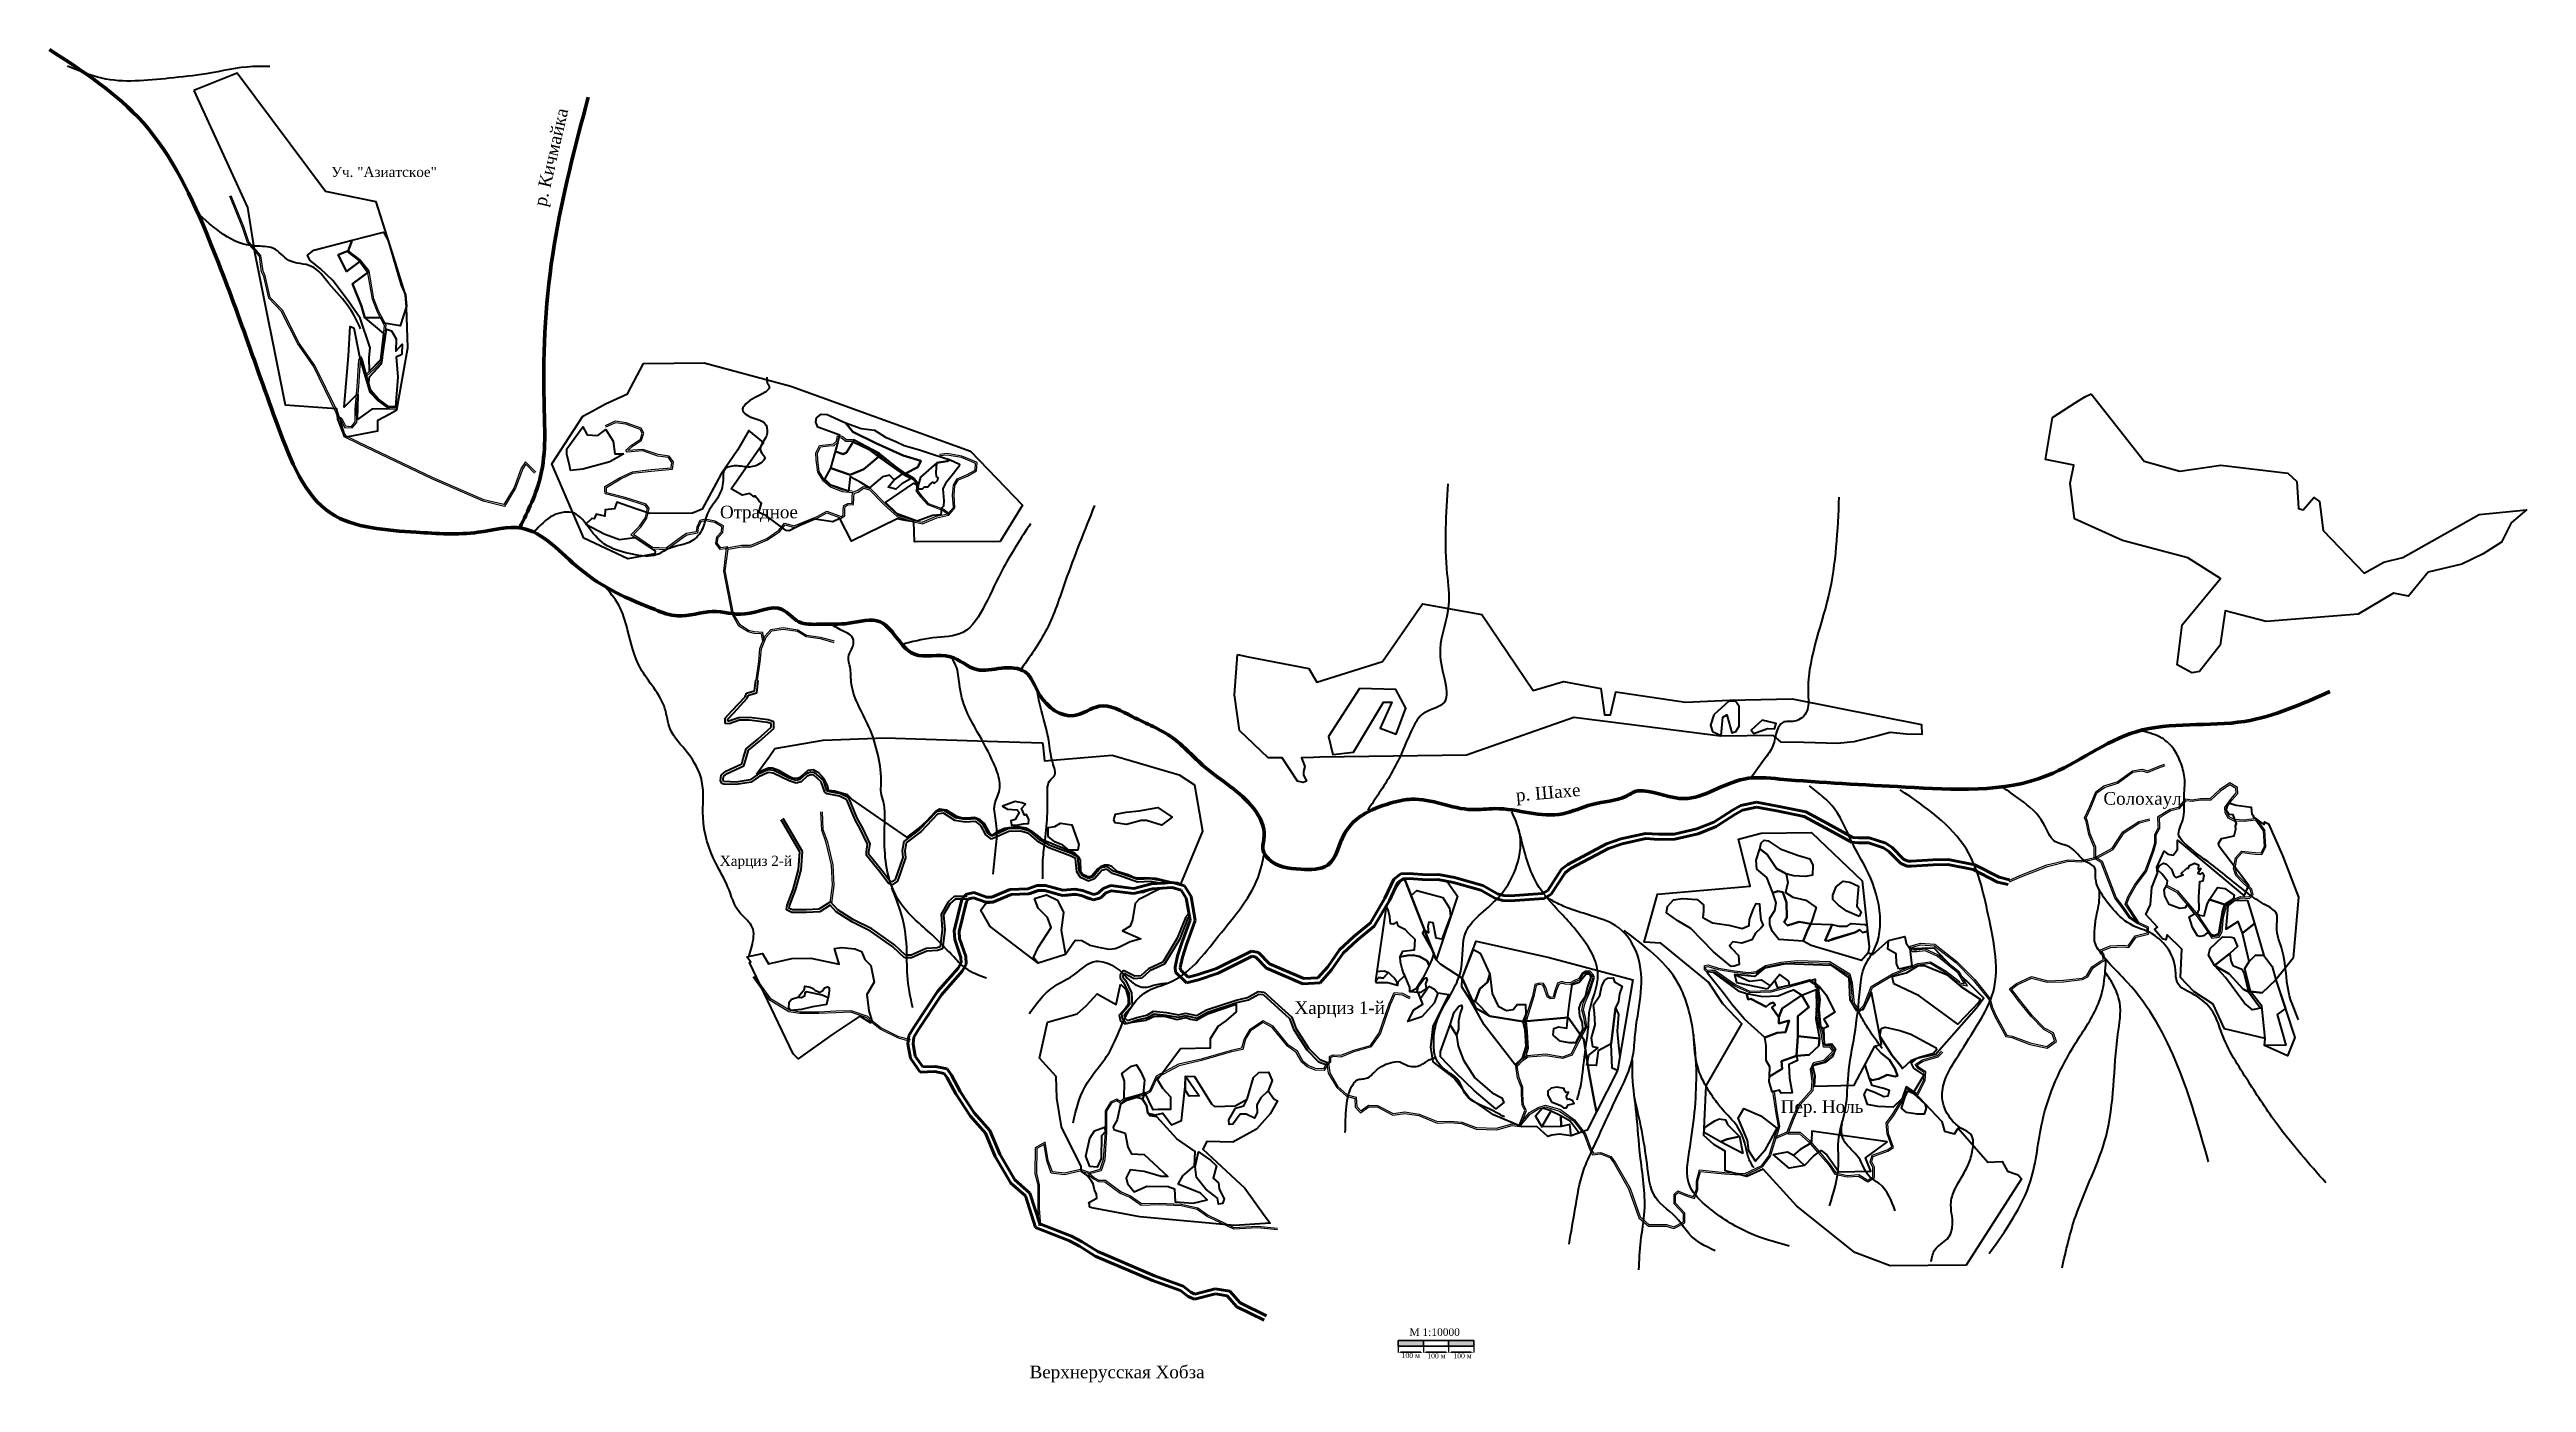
# Model space of a CAD drawing. Header units: millimetres. Extents: x 40855 to 2202492, y 65392 to 344450.
# Drawn here: x 46500 to 56321, y 65392 to 70674 of the extents above; entities that cross this region are included whole.
import ezdxf

# ---------------------------------------------------------------- set-up
doc = ezdxf.new("R2010")
doc.units = ezdxf.units.MM
for name, color, linetype in [('Дороги', 7, 'Continuous'), ('Земли Солох-аул чая кадастр', 192, 'Continuous'), ('Ручьи', 5, 'Continuous'), ('Чай 0', 166, 'Continuous'), ('Чай 2', 122, 'Continuous'), ('Чай 4', 82, 'Continuous'), ('Чай 9.5', 20, 'Continuous'), ('Чайные плантации', 1, 'Continuous'), ('Чайные плантации заbрошенные', 6, 'Continuous'), ('Чайные плантации заросшие лесом', 3, 'Continuous')]:
    doc.layers.add(name, color=color, linetype=linetype)
doc.styles.get("Standard").update_dxf_attribs({"font": 'TIMES.TTF'})

msp = doc.modelspace()

# ---------------------------------------------------------------- texts
for s, insert, char_height, width, attachment_point in [('{\\fTimes New Roman|b0|i0|c204|p18;Уч. "Азиатское" }', (47616.3, 70209.5, 100), 40, 722.559, 1), ('Отрадное', (49157.8, 68866.8), 50, 6347.461, 1), ('Солохаул', (54643.3, 67731.8, 100), 50, 722.559, 1), ('Харциз 2-й', (49157, 67479.6), 40, 722.559, 1), ('Харциз 1-й ', (51435.8, 66902.5), 50, 722.559, 1), ('Пер. Ноль', (53363.7, 66510.6, 100), 50, 722.559, 1), ('М 1:10000', (51991.7, 65591.6, 100), 30, 619.098, 5), ('Верхнерусская Хобза', (50385.5, 65458.9), 50, 722.559, 1)]:
    msp.add_mtext(s, dxfattribs=dict(insert=insert, char_height=char_height, width=width, attachment_point=attachment_point))
at = {"lineweight": 30, "char_height": 20, "attachment_point": 5}
for insert in [(51897, 65499, 100), (51998.6, 65497.7, 100), (52102.2, 65497.7, 100)]:
    msp.add_mtext('100 м', dxfattribs=dict(at, insert=insert))
at = {"layer": 'Ручьи', "char_height": 50, "width": 399.247, "attachment_point": 1}
for s, insert, rotation in [('р. Кичмайка', (48419, 70060.8, 100), 77), ('р. Шахе', (52311.7, 67744.1, 100), 5)]:
    msp.add_mtext(s, dxfattribs=dict(at, insert=insert, rotation=rotation))

# ---------------------------------------------------------------- hatches: boundary and pattern name
h = msp.add_hatch(color=256)
h.paths.add_polyline_path([(51846.7, 65558.6), (51946.8, 65558.6), (51946.8, 65536.6), (51846.7, 65536.6)])
h.paths.add_polyline_path([(52046.9, 65558.6), (52147, 65558.6), (52147, 65536.6), (52046.9, 65536.6)])

# ---------------------------------------------------------------- linework, layer by layer
for p, q in [((51846.7, 65535.9, 100), (51846.7, 65510.6, 100)), ((51846.7, 65535.9, 100), (51846.7, 65510.6, 100)), ((51946.8, 65535.9, 100), (51946.8, 65510.6, 100)), ((52046.9, 65535.9, 100), (52046.9, 65510.6, 100)), ((52046.9, 65535.9, 100), (52046.9, 65510.6, 100)), ((52147, 65535.9, 100), (52147, 65510.6, 100))]:
    msp.add_line(p, q)
at = {"lineweight": 30}
for p, q in [((51856.7, 65511.8, 100), (51936.7, 65511.8, 100)), ((51956.7, 65511.8, 100), (52036.7, 65511.8, 100)), ((52056.7, 65511.7, 100), (52136.7, 65511.7, 100))]:
    msp.add_line(p, q, dxfattribs=at)
at = {"lineweight": 30, "elevation": 100}
for points in [[(51846.7, 65558.6), (51946.8, 65558.6), (51946.8, 65536.6), (51846.7, 65536.6)], [(51946.8, 65558.6), (52046.9, 65558.6), (52046.9, 65536.6), (51946.8, 65536.6)], [(52046.9, 65558.6), (52147, 65558.6), (52147, 65536.6), (52046.9, 65536.6)]]:
    msp.add_lwpolyline(points, close=True, dxfattribs=at)
for points in [[(51856.7, 65513.5, 100), (51856.7, 65510.2, 100), (51846.7, 65511.8, 100)], [(51849.2, 65512.3, 100), (51849.2, 65511.4, 100), (51846.7, 65511.8, 100)], [(51849.2, 65512.3, 100), (51849.2, 65511.4, 100), (51846.7, 65511.8, 100)], [(51936.7, 65513.5, 100), (51936.7, 65510.2, 100), (51946.7, 65511.8, 100)], [(51944.3, 65512.3, 100), (51944.3, 65511.4, 100), (51946.8, 65511.8, 100)], [(51956.7, 65513.5, 100), (51956.7, 65510.2, 100), (51946.7, 65511.8, 100)], [(52036.7, 65513.5, 100), (52036.7, 65510.2, 100), (52046.7, 65511.8, 100)], [(52044.4, 65512.3, 100), (52044.4, 65511.4, 100), (52046.9, 65511.8, 100)], [(52056.7, 65513.4, 100), (52056.7, 65510.1, 100), (52046.7, 65511.7, 100)], [(52049.4, 65512.3, 100), (52049.4, 65511.4, 100), (52046.9, 65511.8, 100)], [(52137, 65513.3, 100), (52137, 65510, 100), (52147, 65511.7, 100)], [(52144.5, 65512.3, 100), (52144.5, 65511.4, 100), (52147, 65511.8, 100)]]:
    msp.add_solid(points)
at = {"layer": 'Дороги'}
for p, q in [((47264.8, 69969.8, 100), (47214.1, 70092.8, 100)), ((47270.4, 69971.9, 100), (47219.7, 70095.1, 100)), ((47284.8, 69909.2, 100), (47264.8, 69969.8, 100)), ((47290.1, 69912.3, 100), (47270.4, 69971.9, 100)), ((47332.2, 69855.8, 100), (47284.8, 69909.2, 100)), ((47337.9, 69858.4, 100), (47290.1, 69912.3, 100)), ((47340.4, 69794, 100), (47332.2, 69855.8, 100)), ((47346.2, 69795.7, 100), (47337.9, 69858.4, 100)), ((47730.2, 69834.2, 100), (47679.6, 69872.2, 100)), ((47734.4, 69838.5, 100), (47683.2, 69877, 100)), ((47760.9, 69795.6, 100), (47730.2, 69834.2, 100)), ((47766.5, 69798.1, 100), (47734.4, 69838.5, 100)), ((47348.6, 69775.5, 100), (47340.4, 69794, 100)), ((47354.3, 69777.5, 100), (47346.2, 69795.7, 100)), ((47369.2, 69689.1, 100), (47348.6, 69775.5, 100)), ((47374.7, 69692.1, 100), (47354.3, 69777.5, 100)), ((47779.9, 69684.7, 100), (47760.9, 69795.6, 100)), ((47785.7, 69686.3, 100), (47766.5, 69798.1, 100)), ((47418.6, 69637.7, 100), (47369.2, 69689.1, 100)), ((47423.5, 69641.2, 100), (47374.7, 69692.1, 100)), ((47484.5, 69508.1, 100), (47418.6, 69637.7, 100)), ((47489.6, 69511.2, 100), (47423.5, 69641.2, 100)), ((47799.9, 69634.2, 100), (47779.9, 69684.7, 100)), ((47805.4, 69636.7, 100), (47785.7, 69686.3, 100)), ((47827.5, 69581.2, 100), (47799.9, 69634.2, 100)), ((47833.7, 69582.4, 100), (47805.4, 69636.7, 100)), ((47814.4, 69445.4, 100), (47827.5, 69581.2, 100)), ((47820.2, 69442.8, 100), (47833.7, 69582.4, 100)), ((47546.2, 69419.6, 100), (47484.5, 69508.1, 100)), ((47551.4, 69422.7, 100), (47489.6, 69511.2, 100)), ((47719.9, 69337.9, 100), (47726.5, 69444.8, 100)), ((47725.9, 69337.4, 100), (47732.4, 69443.3, 100)), ((47726.5, 69444.8, 100), (47732.7, 69458, 100)), ((47732.4, 69443.3, 100), (47733.8, 69446.2, 100)), ((47732.7, 69458, 100), (47739.7, 69448.1, 100)), ((47733.8, 69446.2, 100), (47734.2, 69445.6, 100)), ((47734.2, 69445.6, 100), (47748, 69392, 100)), ((47739.7, 69448.1, 100), (47753.8, 69393.6, 100)), ((47781, 69411.3, 100), (47814.4, 69445.4, 100)), ((47785.2, 69407, 100), (47820.2, 69442.8, 100)), ((47636.5, 69235.1, 100), (47546.2, 69419.6, 100)), ((47642.1, 69237.4, 100), (47551.4, 69422.7, 100)), ((47748, 69392, 100), (47769.9, 69315.3, 100)), ((47752, 69384.5, 100), (47781, 69411.3, 100)), ((47753.8, 69393.6, 100), (47775.3, 69318.4, 100)), ((47756, 69380.1, 100), (47785.2, 69407, 100)), ((47711, 69248.9, 100), (47719.9, 69337.9, 100)), ((47712, 69198.9, 100), (47711, 69248.9, 100)), ((47717, 69248.7, 100), (47725.9, 69337.4, 100)), ((47718, 69196.8, 100), (47717, 69248.7, 100)), ((47769.9, 69315.3, 100), (47802.8, 69282.1, 100)), ((47775.3, 69318.4, 100), (47806.7, 69286.6, 100)), ((47802.8, 69282.1, 100), (47846.7, 69250.6, 100)), ((47806.7, 69286.6, 100), (47848.8, 69256.5, 100)), ((47846.7, 69250.6, 100), (47875.3, 69248.8, 100)), ((47848.8, 69256.5, 100), (47875.7, 69254.8, 100)), ((47667.2, 69140, 100), (47636.5, 69235.1, 100)), ((47672.1, 69144.3, 100), (47642.1, 69237.4, 100)), ((47642.5, 69217, 100), (47654.2, 69208.9, 100)), ((47645.9, 69221.9, 100), (47658.9, 69212.9, 100)), ((47654.2, 69208.9, 100), (47669, 69177.2, 100)), ((47658.9, 69212.9, 100), (47672.9, 69182.9, 100)), ((47669, 69177.2, 100), (47699.6, 69174.7, 100)), ((47726.6, 69117.4, 100), (47672.1, 69144.3, 100)), ((47672.9, 69182.9, 100), (47697, 69180.9, 100)), ((47697, 69180.9, 100), (47712, 69198.9, 100)), ((47699.6, 69174.7, 100), (47718, 69196.8, 100)), ((48742.2, 69201.6, 100), (48702.1, 69182.9, 100)), ((48743.1, 69195.4, 100), (48704.6, 69177.5, 100)), ((48785.8, 69195.7, 100), (48742.2, 69201.6, 100)), ((48784.4, 69189.9, 100), (48743.1, 69195.4, 100)), ((48840.8, 69169.2, 100), (48784.4, 69189.9, 100)), ((48845, 69174.1, 100), (48785.8, 69195.7, 100)), ((48849.1, 69154.1, 100), (48840.8, 69169.2, 100)), ((48842.2, 69130.7, 100), (48849.1, 69154.1, 100)), ((48855.5, 69154.8, 100), (48845, 69174.1, 100)), ((48847.3, 69127, 100), (48855.5, 69154.8, 100)), ((49620.1, 69121.9, 100), (49623.6, 69143.7, 100)), ((49623.6, 69143.7, 100), (49641.9, 69142, 100)), ((49641.9, 69142, 100), (49659.4, 69128.9, 100)), ((47724, 69112, 100), (47667.2, 69140, 100)), ((48015.4, 68973.2, 100), (47724, 69112, 100)), ((48017.9, 68978.7, 100), (47726.6, 69117.4, 100)), ((48784.5, 69086.4, 100), (48806.4, 69106, 100)), ((48789.5, 69079.1, 100), (48784.5, 69086.4, 100)), ((48851.8, 69084, 100), (48789.5, 69079.1, 100)), ((48792.4, 69085.4, 100), (48810.1, 69101.3, 100)), ((48792.5, 69085.3, 100), (48792.4, 69085.4, 100)), ((48852.6, 69090.1, 100), (48792.5, 69085.3, 100)), ((48806.4, 69106, 100), (48842.2, 69130.7, 100)), ((48810.1, 69101.3, 100), (48847.3, 69127, 100)), ((48911, 69063.3, 100), (48851.8, 69084, 100)), ((48912.4, 69069.2, 100), (48852.6, 69090.1, 100)), ((48953.6, 69057.8, 100), (48911, 69063.3, 100)), ((48957, 69063.5, 100), (48912.4, 69069.2, 100)), ((48967.4, 69038.6, 100), (48953.6, 69057.8, 100)), ((48973.6, 69040.2, 100), (48957, 69063.5, 100)), ((49537.9, 69076.5, 100), (49551.9, 69105.3, 100)), ((49539.7, 69046.8, 100), (49537.9, 69076.5, 100)), ((49545.8, 68999.7, 100), (49539.7, 69046.8, 100)), ((49544, 69075.3, 100), (49555.9, 69099.7, 100)), ((49545.7, 69047.4, 100), (49544, 69075.3, 100)), ((49551.6, 69001.7, 100), (49545.7, 69047.4, 100)), ((49551.9, 69105.3, 100), (49588.6, 69109.7, 100)), ((49555.9, 69099.7, 100), (49589.2, 69103.7, 100)), ((49588.6, 69109.7, 100), (49607.8, 69111.4, 100)), ((49589.2, 69103.7, 100), (49610.3, 69105.6, 100)), ((49607.8, 69111.4, 100), (49620.1, 69121.9, 100)), ((49610.3, 69105.6, 100), (49625.6, 69118.8, 100)), ((49625.6, 69118.8, 100), (49628.6, 69137.2, 100)), ((49628.6, 69137.2, 100), (49639.7, 69136.2, 100)), ((49639.7, 69136.2, 100), (49657.4, 69122.9, 100)), ((49657.4, 69122.9, 100), (49680.7, 69122.9, 100)), ((49659.4, 69128.9, 100), (49682.1, 69128.9, 100)), ((49680.7, 69122.9, 100), (49734.7, 69096.9, 100)), ((49682.1, 69128.9, 100), (49737.5, 69102.2, 100)), ((49734.7, 69096.9, 100), (49760, 69082.2, 100)), ((49737.5, 69102.2, 100), (49763.2, 69087.3, 100)), ((49760, 69082.2, 100), (49793, 69059.9, 100)), ((49763.2, 69087.3, 100), (49796.5, 69064.8, 100)), ((49793, 69059.9, 100), (49856.5, 69012.7, 100)), ((49796.5, 69064.8, 100), (49859.9, 69017.6, 100)), ((50058.2, 69073.7, 100), (50028.3, 69069.9, 100)), ((50058.1, 69067.6, 100), (50029, 69064, 100)), ((50115.1, 69057.9, 100), (50058.1, 69067.6, 100)), ((50116.8, 69063.7, 100), (50058.2, 69073.7, 100)), ((50156.3, 69040.9, 100), (50115.1, 69057.9, 100)), ((50158.8, 69046.4, 100), (50116.8, 69063.7, 100)), ((50177.1, 69037.3, 100), (50158.8, 69046.4, 100)), ((48219.2, 68884.7, 100), (48015.4, 68973.2, 100)), ((48221.1, 68890.5, 100), (48017.9, 68978.7, 100)), ((48370.2, 69015.1, 100), (48341.4, 68938.8, 100)), ((48375.6, 69012.3, 100), (48346.8, 68936.2, 100)), ((48387, 69040.2, 100), (48370.2, 69015.1, 100)), ((48388, 69030.8, 100), (48375.6, 69012.3, 100)), ((48427.2, 69000.1, 100), (48387, 69040.2, 100)), ((48422.9, 68995.8, 100), (48388, 69030.8, 100)), ((48701.8, 68942.3, 100), (48762.4, 68978.1, 100)), ((48707.8, 68938.9, 100), (48765.2, 68972.8, 100)), ((48762.4, 68978.1, 100), (48810.5, 69001.4, 100)), ((48765.2, 68972.8, 100), (48812.2, 68995.6, 100)), ((48810.5, 69001.4, 100), (48884.8, 69009.7, 100)), ((48812.2, 68995.6, 100), (48885.4, 69003.7, 100)), ((48884.8, 69009.7, 100), (48964.6, 69016.6, 100)), ((48885.4, 69003.7, 100), (48970, 69011, 100)), ((48964.6, 69016.6, 100), (48967.4, 69038.6, 100)), ((48970, 69011, 100), (48973.6, 69040.2, 100)), ((49567.8, 68964.2, 100), (49545.8, 68999.7, 100)), ((49572.4, 68968.1, 100), (49551.6, 69001.7, 100)), ((49595.9, 68939.8, 100), (49567.8, 68964.2, 100)), ((49599, 68945.1, 100), (49572.4, 68968.1, 100)), ((49856.5, 69012.7, 100), (49903.6, 68981.9, 100)), ((49859.9, 69017.6, 100), (49906.7, 68987, 100)), ((49903.6, 68981.9, 100), (49924.3, 68970.2, 100)), ((49906.7, 68987, 100), (49928.3, 68974.9, 100)), ((49924.3, 68970.2, 100), (49939.5, 68950.8, 100)), ((49928.3, 68974.9, 100), (49945.5, 68952.9, 100)), ((49939.5, 68950.8, 100), (49939.5, 68941.8, 100)), ((49945.5, 68952.9, 100), (49945.5, 68940.9, 100)), ((50080.3, 68908.8, 100), (50083.4, 68948.3, 100)), ((50083.4, 68948.3, 100), (50098.9, 68973.8, 100)), ((50086.4, 68908.8, 100), (50089.3, 68946.4, 100)), ((50089.3, 68946.4, 100), (50103, 68969, 100)), ((50098.9, 68973.8, 100), (50136, 68989.2, 100)), ((50103, 68969, 100), (50138.7, 68983.8, 100)), ((50136, 68989.2, 100), (50169.7, 69008.2, 100)), ((50138.7, 68983.8, 100), (50175.5, 69004.6, 100)), ((50170.9, 69033.7, 100), (50156.3, 69040.9, 100)), ((50169.7, 69008.2, 100), (50170.9, 69033.7, 100)), ((50175.5, 69004.6, 100), (50177.1, 69037.3, 100)), ((48303.6, 68864.2, 100), (48219.2, 68884.7, 100)), ((48300.7, 68871, 100), (48221.1, 68890.5, 100)), ((48341.4, 68938.8, 100), (48300.7, 68871, 100)), ((48346.8, 68936.2, 100), (48303.6, 68864.2, 100)), ((48701.8, 68923.1, 100), (48701.8, 68942.3, 100)), ((48704.6, 68913.4, 100), (48701.8, 68923.1, 100)), ((48780.3, 68894.2, 100), (48704.6, 68913.4, 100)), ((48707.8, 68923.9, 100), (48707.8, 68938.9, 100)), ((48709.4, 68918.4, 100), (48707.8, 68923.9, 100)), ((48781.9, 68899.9, 100), (48709.4, 68918.4, 100)), ((48861.4, 68868, 100), (48780.3, 68894.2, 100)), ((48865, 68873.2, 100), (48781.9, 68899.9, 100)), ((48871.1, 68855.7, 100), (48861.4, 68868, 100)), ((48862.8, 68819.9, 100), (48871.1, 68855.7, 100)), ((48877.6, 68857.1, 100), (48865, 68873.2, 100)), ((48868.4, 68817.5, 100), (48877.6, 68857.1, 100)), ((49643.4, 68922.3, 100), (49595.9, 68939.8, 100)), ((49644.8, 68928.2, 100), (49599, 68945.1, 100)), ((49680.9, 68918, 100), (49643.4, 68922.3, 100)), ((49681.6, 68923.9, 100), (49644.8, 68928.2, 100)), ((49646.7, 68852.8, 100), (49648.6, 68866.9, 100)), ((49646.7, 68829.2, 100), (49646.7, 68852.8, 100)), ((49648.6, 68866.9, 100), (49664.7, 68875.4, 100)), ((49652.7, 68852.4, 100), (49654.2, 68863.1, 100)), ((49652.7, 68826, 100), (49652.7, 68852.4, 100)), ((49654.2, 68863.1, 100), (49666.5, 68869.6, 100)), ((49664.7, 68875.4, 100), (49681.6, 68877.3, 100)), ((49666.5, 68869.6, 100), (49687.4, 68871.9, 100)), ((49681.6, 68877.3, 100), (49682.6, 68899, 100)), ((49682.6, 68899, 100), (49683.5, 68919.8, 100)), ((49683.5, 68919.8, 100), (49702.4, 68926.4, 100)), ((49687.4, 68871.9, 100), (49688.6, 68898.7, 100)), ((49688.6, 68898.7, 100), (49689.3, 68915.4, 100)), ((49689.3, 68915.4, 100), (49705.2, 68921, 100)), ((49702.4, 68926.4, 100), (49726, 68943.3, 100)), ((49705.2, 68921, 100), (49727.1, 68936.8, 100)), ((49726, 68943.3, 100), (49754.5, 68935, 100)), ((49727.1, 68936.8, 100), (49751.3, 68929.7, 100)), ((49751.3, 68929.7, 100), (49808.3, 68870.8, 100)), ((49754.5, 68935, 100), (49812.5, 68875.1, 100)), ((49808.3, 68870.8, 100), (49861.7, 68822.5, 100)), ((49812.5, 68875.1, 100), (49864.8, 68827.8, 100)), ((49939.5, 68941.8, 100), (49934.6, 68925.4, 100)), ((49934.6, 68925.4, 100), (49952.5, 68902.1, 100)), ((49945.5, 68940.9, 100), (49941.3, 68926.7, 100)), ((49941.3, 68926.7, 100), (49957.1, 68905.9, 100)), ((49952.5, 68902.1, 100), (49980.4, 68871, 100)), ((49957.1, 68905.9, 100), (49983.8, 68876.1, 100)), ((49980.4, 68871, 100), (50042.8, 68848.2, 100)), ((49983.8, 68876.1, 100), (50045.8, 68853.4, 100)), ((50042.8, 68848.2, 100), (50062.5, 68831.5, 100)), ((50045.8, 68853.4, 100), (50066.4, 68836.1, 100)), ((50061.8, 68834.6, 100), (50083.4, 68860.1, 100)), ((50065, 68829.2, 100), (50089.6, 68858.1, 100)), ((50083.4, 68860.1, 100), (50080.3, 68908.8, 100)), ((50089.6, 68858.1, 100), (50086.4, 68908.8, 100)), ((48805, 68751.1, 100), (48839.4, 68785.5, 100)), ((48889, 68694.7, 100), (48805, 68751.1, 100)), ((48814.4, 68752, 100), (48844.1, 68781.7, 100)), ((48890.9, 68700.7, 100), (48814.4, 68752, 100)), ((48839.4, 68785.5, 100), (48862.8, 68819.9, 100)), ((48844.1, 68781.7, 100), (48868.4, 68817.5, 100)), ((49025.4, 68756, 100), (49011.1, 68747.4, 100)), ((49027.6, 68750.3, 100), (49014.4, 68742.4, 100)), ((49063.4, 68763.2, 100), (49025.4, 68756, 100)), ((49068.8, 68758.2, 100), (49027.6, 68750.3, 100)), ((49065.6, 68781.8, 100), (49063.4, 68763.2, 100)), ((49077.8, 68808, 100), (49065.6, 68781.8, 100)), ((49071.5, 68780.1, 100), (49068.8, 68758.2, 100)), ((49082, 68802.9, 100), (49071.5, 68780.1, 100)), ((49099.4, 68813.4, 100), (49077.8, 68808, 100)), ((49099.6, 68807.3, 100), (49082, 68802.9, 100)), ((49139.4, 68806, 100), (49099.4, 68813.4, 100)), ((49137.3, 68800.3, 100), (49099.6, 68807.3, 100)), ((49165.4, 68783.6, 100), (49137.3, 68800.3, 100)), ((49171.7, 68786.9, 100), (49139.4, 68806, 100)), ((49145.2, 68743.3, 100), (49163.6, 68763.4, 100)), ((49150.8, 68740.5, 100), (49169.4, 68760.9, 100)), ((49163.6, 68763.4, 100), (49165.4, 68783.6, 100)), ((49169.4, 68760.9, 100), (49171.7, 68786.9, 100)), ((49343.2, 68736.6, 100), (49390.8, 68769.3, 100)), ((49346.1, 68731.4, 100), (49394.9, 68764.8, 100)), ((49390.8, 68769.3, 100), (49414.3, 68797.4, 100)), ((49394.9, 68764.8, 100), (49416.4, 68790.6, 100)), ((49414.3, 68797.4, 100), (49451.7, 68787.1, 100)), ((49416.4, 68790.6, 100), (49452.1, 68780.7, 100)), ((49451.7, 68787.1, 100), (49488.3, 68802.1, 100)), ((49452.1, 68780.7, 100), (49490.5, 68796.5, 100)), ((49488.3, 68802.1, 100), (49543.5, 68824.5, 100)), ((49490.5, 68796.5, 100), (49546.1, 68819.1, 100)), ((49543.5, 68824.5, 100), (49581, 68845.1, 100)), ((49546.1, 68819.1, 100), (49581.5, 68838.5, 100)), ((49581, 68845.1, 100), (49638.2, 68823.6, 100)), ((49581.5, 68838.5, 100), (49639, 68816.9, 100)), ((49638.2, 68823.6, 100), (49646.7, 68829.2, 100)), ((49639, 68816.9, 100), (49652.7, 68826, 100)), ((49861.7, 68822.5, 100), (49932.3, 68801.3, 100)), ((49864.8, 68827.8, 100), (49933.9, 68807.1, 100)), ((49932.3, 68801.3, 100), (49960.5, 68794.7, 100)), ((49933.9, 68807.1, 100), (49960, 68801, 100)), ((49960, 68801, 100), (50015.2, 68824.7, 100)), ((49960.5, 68794.7, 100), (50017.1, 68819, 100)), ((50015.2, 68824.7, 100), (50061.8, 68834.6, 100)), ((50017.1, 68819, 100), (50065, 68829.2, 100)), ((48946.8, 68692, 100), (48889, 68694.7, 100)), ((48944.9, 68698.1, 100), (48890.9, 68700.7, 100)), ((49011.1, 68747.4, 100), (48944.9, 68698.1, 100)), ((49014.4, 68742.4, 100), (48946.8, 68692, 100)), ((49140.8, 68717, 100), (49145.2, 68743.3, 100)), ((49159.2, 68693.3, 100), (49140.8, 68717, 100)), ((49147.1, 68718.6, 100), (49150.8, 68740.5, 100)), ((49161.8, 68699.7, 100), (49147.1, 68718.6, 100)), ((49189.9, 68697.7, 100), (49159.2, 68693.3, 100)), ((49189.1, 68703.6, 100), (49161.8, 68699.7, 100)), ((49172.7, 68607.9, 100), (49184.3, 68699.5, 100)), ((49178.8, 68608.1, 100), (49189.7, 68694.4, 100)), ((49184.3, 68699.5, 100), (49243.5, 68710, 100)), ((49189.7, 68694.4, 100), (49244, 68704, 100)), ((49243.5, 68710, 100), (49280.6, 68710, 100)), ((49244, 68704, 100), (49281.8, 68704, 100)), ((49280.6, 68710, 100), (49343.2, 68736.6, 100)), ((49281.8, 68704, 100), (49346.1, 68731.4, 100)), ((49206.4, 68436.3, 100), (49172.7, 68607.9, 100)), ((49212.1, 68438.5, 100), (49178.8, 68608.1, 100)), ((49233.3, 68389.7, 100), (49206.4, 68436.3, 100)), ((49237.7, 68394, 100), (49212.1, 68438.5, 100)), ((49269, 68366.7, 100), (49233.3, 68389.7, 100)), ((49271.3, 68372.3, 100), (49237.7, 68394, 100)), ((49293.1, 68360.9, 100), (49269, 68366.7, 100)), ((49294.1, 68366.9, 100), (49271.3, 68372.3, 100)), ((49323.1, 68358.6, 100), (49293.1, 68360.9, 100)), ((49328.2, 68364.3, 100), (49294.1, 68366.9, 100)), ((49327.7, 68329.9, 100), (49323.1, 68358.6, 100)), ((49333.6, 68330.8, 100), (49328.2, 68364.3, 100)), ((49335.7, 68349.4, 100), (49359.9, 68375.9, 100)), ((49340.9, 68346.2, 100), (49362.9, 68370.3, 100)), ((49359.9, 68375.9, 100), (49408.3, 68384, 100)), ((49362.9, 68370.3, 100), (49408.3, 68377.9, 100)), ((49408.3, 68384, 100), (49467, 68374.7, 100)), ((49408.3, 68377.9, 100), (49464.9, 68369, 100)), ((49464.9, 68369, 100), (49499.5, 68348.3, 100)), ((49467, 68374.7, 100), (49501.5, 68354, 100)), ((49311.6, 68249.3, 100), (49316.2, 68301.1, 100)), ((49316.2, 68301.1, 100), (49335.7, 68349.4, 100)), ((49317.5, 68248.6, 100), (49322.1, 68299.7, 100)), ((49322.1, 68299.7, 100), (49340.9, 68346.2, 100)), ((49499.5, 68348.3, 100), (49555.6, 68340.1, 100)), ((49501.5, 68354, 100), (49556.8, 68346, 100)), ((49555.6, 68340.1, 100), (49609.3, 68325.2, 100)), ((49556.8, 68346, 100), (49610.9, 68331, 100)), ((49301.2, 68176.8, 100), (49311.6, 68249.3, 100)), ((49307.1, 68176, 100), (49317.5, 68248.6, 100)), ((54644.5, 67756.1, 100), (54697.6, 67772.8, 100)), ((54647.2, 67750.6, 100), (54700.3, 67767.4, 100)), ((54697.6, 67772.8, 100), (54758.2, 67816.6, 100)), ((54700.3, 67767.4, 100), (54760.5, 67810.9, 100)), ((54758.2, 67816.6, 100), (54796.4, 67822.2, 100)), ((54760.5, 67810.9, 100), (54796, 67816.1, 100)), ((54796, 67816.1, 100), (54818.2, 67809.3, 100)), ((54796.4, 67822.2, 100), (54817.9, 67815.7, 100)), ((54817.9, 67815.7, 100), (54860.7, 67833.4, 100)), ((54818.2, 67809.3, 100), (54862.9, 67827.8, 100)), ((54860.7, 67833.4, 100), (54885.9, 67842.7, 100)), ((54862.9, 67827.8, 100), (54888, 67837.1, 100)), ((55144.9, 67768.4, 100), (55103.3, 67740.3, 100)), ((55174.6, 67749.6, 100), (55144.9, 67768.4, 100)), ((54569, 67630.3, 100), (54588.5, 67672.2, 100)), ((54575.5, 67630, 100), (54594.1, 67669.8, 100)), ((54588.5, 67672.2, 100), (54612.8, 67732.8, 100)), ((54594.1, 67669.8, 100), (54617.7, 67729, 100)), ((54612.8, 67732.8, 100), (54644.5, 67756.1, 100)), ((54617.7, 67729, 100), (54647.2, 67750.6, 100)), ((54939.6, 67670.4, 100), (54908.1, 67662.7, 100)), ((54967.8, 67704.1, 100), (54939.6, 67670.4, 100)), ((54970.3, 67697.7, 100), (54942.9, 67665, 100)), ((54995.8, 67700.2, 100), (54967.8, 67704.1, 100)), ((54995.9, 67694.2, 100), (54970.3, 67697.7, 100)), ((55028, 67705.4, 100), (54995.8, 67700.2, 100)), ((55028.5, 67699.4, 100), (54995.9, 67694.2, 100)), ((55066.7, 67706.3, 100), (55028, 67705.4, 100)), ((55069.1, 67700.3, 100), (55028.5, 67699.4, 100)), ((55103.3, 67740.3, 100), (55066.7, 67706.3, 100)), ((55107.1, 67735.6, 100), (55069.1, 67700.3, 100)), ((55145, 67761.2, 100), (55107.1, 67735.6, 100)), ((55125.3, 67671.1, 100), (55149, 67704.4, 100)), ((55126.2, 67649.2, 100), (55125.3, 67671.1, 100)), ((55131.4, 67669.3, 100), (55153.7, 67700.7, 100)), ((55132.1, 67650.9, 100), (55131.4, 67669.3, 100)), ((55168.8, 67746.2, 100), (55145, 67761.2, 100)), ((55149, 67704.4, 100), (55170, 67728.9, 100)), ((55153.7, 67700.7, 100), (55176.1, 67726.9, 100)), ((55170, 67728.9, 100), (55168.8, 67746.2, 100)), ((55176.1, 67726.9, 100), (55174.6, 67749.6, 100)), ((49561.4, 67581.1, 100), (49557.8, 67654, 100)), ((49579.2, 67531.3, 100), (49561.4, 67581.1, 100)), ((49567.3, 67582.2, 100), (49563.8, 67654.2, 100)), ((49584.9, 67533, 100), (49567.3, 67582.2, 100)), ((54574.6, 67615.4, 100), (54569, 67630.3, 100)), ((54585.7, 67564.1, 100), (54574.6, 67615.4, 100)), ((54580.3, 67617.1, 100), (54575.5, 67630, 100)), ((54591.5, 67565.9, 100), (54580.3, 67617.1, 100)), ((54678, 67509.1, 100), (54720.9, 67574.4, 100)), ((54720.9, 67574.4, 100), (54783.4, 67615.4, 100)), ((54725.2, 67570, 100), (54785.8, 67609.8, 100)), ((54783.4, 67615.4, 100), (54826.3, 67626.5, 100)), ((54785.8, 67609.8, 100), (54827.8, 67620.7, 100)), ((54846.9, 67564.4, 100), (54860, 67589.1, 100)), ((54852.9, 67562.9, 100), (54865.3, 67586.3, 100)), ((54885.1, 67649.9, 100), (54858.3, 67632, 100)), ((54858.3, 67632, 100), (54859.3, 67597.8, 100)), ((54859.3, 67597.8, 100), (54859.9, 67585.3, 100)), ((54888.2, 67644.8, 100), (54864.4, 67628.9, 100)), ((54864.4, 67628.9, 100), (54865.3, 67598, 100)), ((54865.3, 67598, 100), (54865.9, 67585.6, 100)), ((54908.1, 67662.7, 100), (54885.1, 67649.9, 100)), ((54910.3, 67657.1, 100), (54888.2, 67644.8, 100)), ((54942.9, 67665, 100), (54910.3, 67657.1, 100)), ((55137.6, 67629.1, 100), (55126.2, 67649.2, 100)), ((55141.9, 67633.6, 100), (55132.1, 67650.9, 100)), ((55161.2, 67616.8, 100), (55137.6, 67629.1, 100)), ((55162.8, 67622.8, 100), (55141.9, 67633.6, 100)), ((55203.3, 67615.1, 100), (55161.2, 67616.8, 100)), ((55203, 67621.1, 100), (55162.8, 67622.8, 100)), ((55250.8, 67627.7, 100), (55203, 67621.1, 100)), ((55247.9, 67621.2, 100), (55203.3, 67615.1, 100)), ((55277.5, 67578.3, 100), (55247.9, 67621.2, 100)), ((55283.4, 67580.4, 100), (55250.8, 67627.7, 100)), ((55281.7, 67515.6, 100), (55277.5, 67578.3, 100)), ((55287.8, 67514.3, 100), (55283.4, 67580.4, 100)), ((49600.5, 67442.4, 100), (49579.2, 67531.3, 100)), ((49606.5, 67443.2, 100), (49584.9, 67533, 100)), ((54556.4, 67461.3, 100), (54615, 67474.4, 100)), ((54607.2, 67512.9, 100), (54585.7, 67564.1, 100)), ((54613.2, 67514.1, 100), (54591.5, 67565.9, 100)), ((54607.2, 67469.1, 100), (54607.2, 67512.9, 100)), ((54608.1, 67470.9, 100), (54678, 67509.1, 100)), ((54611, 67465.7, 100), (54682.2, 67504.6, 100)), ((54613.2, 67469.1, 100), (54613.2, 67514.1, 100)), ((54615, 67474.4, 100), (54638.6, 67458.4, 100)), ((54682.2, 67504.6, 100), (54725.2, 67570, 100)), ((54809.1, 67419.5, 100), (54837.7, 67499.5, 100)), ((54814.4, 67416.6, 100), (54843.5, 67497.7, 100)), ((54837.7, 67499.5, 100), (54846.9, 67531.1, 100)), ((54843.5, 67497.7, 100), (54852.9, 67530.3, 100)), ((54846.9, 67531.1, 100), (54846.9, 67564.4, 100)), ((54852.9, 67530.3, 100), (54852.9, 67562.9, 100)), ((55167.4, 67471.7, 100), (55191.1, 67498.2, 100)), ((55173, 67469, 100), (55193.5, 67491.9, 100)), ((55191.1, 67498.2, 100), (55246.1, 67491.9, 100)), ((55193.5, 67491.9, 100), (55245.7, 67486, 100)), ((55245.7, 67486, 100), (55271.9, 67485.1, 100)), ((55246.1, 67491.9, 100), (55268.4, 67491.2, 100)), ((55268.4, 67491.2, 100), (55281.7, 67515.6, 100)), ((55271.9, 67485.1, 100), (55287.8, 67514.3, 100)), ((49604.1, 67362.4, 100), (49600.5, 67442.4, 100)), ((49610.1, 67362.1, 100), (49606.5, 67443.2, 100)), ((54269, 67381.3, 100), (54311.5, 67400.7, 100)), ((54271.5, 67375.8, 100), (54313.8, 67395.2, 100)), ((54311.5, 67400.7, 100), (54419.4, 67443.1, 100)), ((54313.8, 67395.2, 100), (54421.2, 67437.4, 100)), ((54419.4, 67443.1, 100), (54504.2, 67463.7, 100)), ((54421.2, 67437.4, 100), (54504.8, 67457.7, 100)), ((54504.2, 67463.7, 100), (54556.4, 67461.3, 100)), ((54504.8, 67457.7, 100), (54556.9, 67455.2, 100)), ((54556.9, 67455.2, 100), (54613.7, 67468, 100)), ((54613.7, 67468, 100), (54633.6, 67454.5, 100)), ((54633.6, 67454.5, 100), (54688, 67309.7, 100)), ((54638.6, 67458.4, 100), (54693.3, 67312.7, 100)), ((54768.5, 67365.8, 100), (54809.1, 67419.5, 100)), ((54773.5, 67362.5, 100), (54814.4, 67416.6, 100)), ((55159.7, 67429.2, 100), (55167.4, 67471.7, 100)), ((55168.1, 67401.4, 100), (55159.7, 67429.2, 100)), ((55165.9, 67429.6, 100), (55173, 67469, 100)), ((55173.4, 67404.5, 100), (55165.9, 67429.6, 100)), ((55195.3, 67373.5, 100), (55168.1, 67401.4, 100)), ((55199.5, 67377.8, 100), (55173.4, 67404.5, 100)), ((55232, 67347.4, 100), (55199.5, 67377.8, 100)), ((49595.2, 67293, 100), (49604.1, 67362.4, 100)), ((49601.1, 67292.3, 100), (49610.1, 67362.1, 100)), ((54688, 67309.7, 100), (54715.5, 67275.4, 100)), ((54693.3, 67312.7, 100), (54720.3, 67279, 100)), ((54720.3, 67279, 100), (54747.2, 67240.2, 100)), ((54729.3, 67287.6, 100), (54739.8, 67316.8, 100)), ((54781, 67209.2, 100), (54729.3, 67287.6, 100)), ((54735.9, 67288.4, 100), (54745.3, 67314.3, 100)), ((54785.1, 67214, 100), (54735.9, 67288.4, 100)), ((54739.8, 67316.8, 100), (54768.5, 67365.8, 100)), ((54745.3, 67314.3, 100), (54773.5, 67362.5, 100)), ((54891.4, 67357.1, 100), (54933.8, 67335.6, 100)), ((54894.2, 67362.4, 100), (54937.6, 67340.4, 100)), ((54933.8, 67335.6, 100), (55012.7, 67241.6, 100)), ((54937.6, 67340.4, 100), (55017.4, 67245.3, 100)), ((55114, 67236.7, 100), (55125.6, 67282.7, 100)), ((55119.9, 67235.6, 100), (55130.9, 67279.2, 100)), ((55125.6, 67282.7, 100), (55156.1, 67306.5, 100)), ((55130.9, 67279.2, 100), (55159.1, 67301.3, 100)), ((55156.1, 67306.5, 100), (55187.2, 67318.7, 100)), ((55159.1, 67301.3, 100), (55188.1, 67312.6, 100)), ((55187.2, 67318.7, 100), (55219.7, 67316.4, 100)), ((55188.1, 67312.6, 100), (55222, 67310.2, 100)), ((55226.6, 67344.3, 100), (55195.3, 67373.5, 100)), ((55219.7, 67316.4, 100), (55230.8, 67327.5, 100)), ((55222, 67310.2, 100), (55237.5, 67325.7, 100)), ((55230.8, 67327.5, 100), (55226.6, 67344.3, 100)), ((55237.5, 67325.7, 100), (55232, 67347.4, 100)), ((54715.5, 67275.4, 100), (54742.9, 67236, 100)), ((54742.9, 67236, 100), (54776.6, 67211.8, 100)), ((54747.2, 67240.2, 100), (54780.1, 67216.6, 100)), ((54816.5, 67193, 100), (54781, 67209.2, 100)), ((54822.5, 67196.8, 100), (54785.1, 67214, 100)), ((54816.5, 67173.8, 100), (54816.5, 67193, 100)), ((54822.5, 67169.1, 100), (54822.5, 67196.8, 100)), ((55012.7, 67241.6, 100), (55047.7, 67190.7, 100)), ((55017.4, 67245.3, 100), (55052.7, 67194.1, 100)), ((55047.7, 67190.7, 100), (55073.5, 67153.6, 100)), ((55052.7, 67194.1, 100), (55076.3, 67160, 100)), ((55098.3, 67162.7, 100), (55107.9, 67179.6, 100)), ((55102.1, 67157.2, 100), (55113.7, 67177.7, 100)), ((55107.9, 67179.6, 100), (55114, 67236.7, 100)), ((55113.7, 67177.7, 100), (55119.9, 67235.6, 100)), ((53877.6, 67121.2, 100), (53918.2, 67133, 100)), ((53885.4, 67099, 100), (53877.6, 67121.2, 100)), ((53885.3, 67117.2, 100), (53918.8, 67126.9, 100)), ((53889.7, 67105, 100), (53885.3, 67117.2, 100)), ((53903.8, 67099, 100), (53885.4, 67099, 100)), ((53903.4, 67105, 100), (53889.7, 67105, 100)), ((53937.4, 67109, 100), (53903.4, 67105, 100)), ((53936.5, 67102.9, 100), (53903.8, 67099, 100)), ((53918.2, 67133, 100), (53974.5, 67129.1, 100)), ((53918.8, 67126.9, 100), (53972.2, 67123.2, 100)), ((53983.6, 67081.9, 100), (53936.5, 67102.9, 100)), ((53986.8, 67087.1, 100), (53937.4, 67109, 100)), ((53972.2, 67123.2, 100), (54058.2, 67056.5, 100)), ((53974.5, 67129.1, 100), (54062.2, 67061, 100)), ((54067.5, 67013.9, 100), (53983.6, 67081.9, 100)), ((54072.1, 67017.9, 100), (53986.8, 67087.1, 100)), ((54625.7, 67104.3, 100), (54670.1, 67122, 100)), ((54639, 67088, 100), (54625.7, 67104.3, 100)), ((54635.6, 67101.7, 100), (54671.4, 67116.1, 100)), ((54644.6, 67090.7, 100), (54635.6, 67101.7, 100)), ((54643.5, 67068.8, 100), (54639, 67088, 100)), ((54650.3, 67065.9, 100), (54644.6, 67090.7, 100)), ((54670.1, 67122, 100), (54721.9, 67125, 100)), ((54671.4, 67116.1, 100), (54721.6, 67118.9, 100)), ((54721.6, 67118.9, 100), (54743.9, 67115.5, 100)), ((54721.9, 67125, 100), (54741.1, 67122, 100)), ((54741.1, 67122, 100), (54769.2, 67161.9, 100)), ((54743.9, 67115.5, 100), (54772.8, 67156.7, 100)), ((54769.2, 67161.9, 100), (54816.5, 67173.8, 100)), ((54772.8, 67156.7, 100), (54822.5, 67169.1, 100)), ((55073.5, 67153.6, 100), (55102.1, 67157.2, 100)), ((55076.3, 67160, 100), (55098.3, 67162.7, 100)), ((49356.4, 66906.1, 100), (49289.3, 66999.3, 100)), ((49360.6, 66910.6, 100), (49294.2, 67002.8, 100)), ((52545.7, 66985.4, 100), (52529.5, 66975.8, 100)), ((52563.1, 66992.6, 100), (52545.7, 66985.4, 100)), ((52567.4, 66987.9, 100), (52548.3, 66980, 100)), ((52574.8, 67013.6, 100), (52563.1, 66992.6, 100)), ((52579.2, 67009.3, 100), (52567.4, 66987.9, 100)), ((52589.5, 67022.4, 100), (52574.8, 67013.6, 100)), ((52591.1, 67016.4, 100), (52579.2, 67009.3, 100)), ((52608, 67022.4, 100), (52589.5, 67022.4, 100)), ((52605.4, 67016.4, 100), (52591.1, 67016.4, 100)), ((52599.8, 66938, 100), (52619.6, 66996.6, 100)), ((52614.9, 67006.1, 100), (52605.4, 67016.4, 100)), ((52605.4, 66935.8, 100), (52626.1, 66997.1, 100)), ((52619.9, 67009.6, 100), (52608, 67022.4, 100)), ((52619.6, 66996.6, 100), (52614.9, 67006.1, 100)), ((52626.1, 66997.1, 100), (52619.9, 67009.6, 100)), ((53061, 67044.3, 100), (53075.8, 67046.8, 100)), ((53061, 67027.9, 100), (53061, 67044.3, 100)), ((53068.4, 67020.5, 100), (53061, 67027.9, 100)), ((53067, 67039.2, 100), (53075.5, 67040.6, 100)), ((53067, 67030.3, 100), (53067, 67039.2, 100)), ((53071.1, 67026.3, 100), (53067, 67030.3, 100)), ((53089, 67018.8, 100), (53068.4, 67020.5, 100)), ((53089.3, 67024.8, 100), (53071.1, 67026.3, 100)), ((53075.5, 67040.6, 100), (53115.6, 67028.6, 100)), ((53075.8, 67046.8, 100), (53117, 67034.4, 100)), ((53101.3, 67018.7, 100), (53089, 67018.8, 100)), ((53103.2, 67024.7, 100), (53089.3, 67024.8, 100)), ((53181.4, 66962.8, 100), (53101.3, 67018.7, 100)), ((53184.4, 66968, 100), (53103.2, 67024.7, 100)), ((53115.6, 67028.6, 100), (53180.3, 67017.8, 100)), ((53117, 67034.4, 100), (53181.2, 67023.7, 100)), ((53180.3, 67017.8, 100), (53235.5, 67011.1, 100)), ((53181.2, 67023.7, 100), (53235.5, 67017.2, 100)), ((53235.5, 67017.2, 100), (53265.9, 67021.3, 100)), ((53235.5, 67011.1, 100), (53268.1, 67015.5, 100)), ((53265.9, 67021.3, 100), (53303, 67045.1, 100)), ((53268.1, 67015.5, 100), (53305.3, 67039.5, 100)), ((53303, 67045.1, 100), (53364.7, 67058.3, 100)), ((53305.3, 67039.5, 100), (53365.6, 67052.3, 100)), ((53364.7, 67058.3, 100), (53430.5, 67064, 100)), ((53365.6, 67052.3, 100), (53430.7, 67058, 100)), ((53478.6, 66988.4, 100), (53387, 66962.2, 100)), ((53477.6, 66981.9, 100), (53388.6, 66956.4, 100)), ((53430.5, 67064, 100), (53558.1, 67059.9, 100)), ((53430.7, 67058, 100), (53556.3, 67054, 100)), ((53506.8, 66962.8, 100), (53477.6, 66981.9, 100)), ((53512.5, 66966.3, 100), (53478.6, 66988.4, 100)), ((53556.3, 67054, 100), (53632.7, 67008.3, 100)), ((53558.1, 67059.9, 100), (53637.9, 67012.2, 100)), ((53632.7, 67008.3, 100), (53641.4, 66974.5, 100)), ((53637.9, 67012.2, 100), (53647.3, 66975.5, 100)), ((53722.8, 66962, 100), (53806.6, 67011.7, 100)), ((53727.6, 66957.9, 100), (53809.3, 67006.3, 100)), ((53806.6, 67011.7, 100), (53906.9, 67053, 100)), ((53809.3, 67006.3, 100), (53908.5, 67047.2, 100)), ((53906.9, 67053, 100), (53957.5, 67059.7, 100)), ((53908.5, 67047.2, 100), (53956.2, 67053.5, 100)), ((53956.2, 67053.5, 100), (54016.9, 67016.8, 100)), ((53957.5, 67059.7, 100), (54020.3, 67021.7, 100)), ((54016.9, 67016.8, 100), (54065.9, 66979.1, 100)), ((54020.3, 67021.7, 100), (54071.4, 66982.5, 100)), ((54058.2, 67056.5, 100), (54128.5, 66985, 100)), ((54062.2, 67061, 100), (54132.9, 66989, 100)), ((54092.3, 66972, 100), (54067.5, 67013.9, 100)), ((54071.4, 66982.5, 100), (54072.7, 66975.9, 100)), ((54104.4, 66963.5, 100), (54072.1, 67017.9, 100)), ((54128.5, 66985, 100), (54189, 66910.3, 100)), ((54132.9, 66989, 100), (54194.5, 66913.1, 100)), ((54298.8, 66972.7, 100), (54358, 67000.8, 100)), ((54301.9, 66967.5, 100), (54358.6, 66994.4, 100)), ((54358, 67000.8, 100), (54421.6, 66984.5, 100)), ((54358.6, 66994.4, 100), (54420.9, 66978.5, 100)), ((54421.6, 66984.5, 100), (54485.2, 66986, 100)), ((54485.2, 66986, 100), (54559.2, 66994.9, 100)), ((54485.6, 66980, 100), (54560.9, 66989, 100)), ((54559.2, 66994.9, 100), (54576.9, 67003.7, 100)), ((54560.9, 66989, 100), (54581.2, 66999.2, 100)), ((54576.9, 67003.7, 100), (54597.6, 67039.2, 100)), ((54581.2, 66999.2, 100), (54602.1, 67035, 100)), ((54597.6, 67039.2, 100), (54628.7, 67059.9, 100)), ((54602.1, 67035, 100), (54631.9, 67054.8, 100)), ((54628.7, 67059.9, 100), (54643.5, 67068.8, 100)), ((54631.9, 67054.8, 100), (54650.3, 67065.9, 100)), ((49431, 66861.3, 100), (49356.4, 66906.1, 100)), ((49433.2, 66867.1, 100), (49360.6, 66910.6, 100)), ((51771.2, 66777.2, 100), (51811.4, 66892.7, 100)), ((51776.6, 66774.4, 100), (51817, 66890.5, 100)), ((51811.4, 66892.7, 100), (51831.7, 66937.9, 100)), ((51817, 66890.5, 100), (51835.4, 66931.5, 100)), ((51831.7, 66937.9, 100), (51864.7, 66934.4, 100)), ((51835.4, 66931.5, 100), (51863, 66928.5, 100)), ((51863, 66928.5, 100), (51891.4, 66914.3, 100)), ((51864.7, 66934.4, 100), (51894.1, 66919.7, 100)), ((52379.4, 66922.9, 100), (52356.4, 66851.1, 100)), ((52385.2, 66921.4, 100), (52362.2, 66849.3, 100)), ((52389.5, 66969.6, 100), (52379.4, 66922.9, 100)), ((52394.7, 66964.9, 100), (52385.2, 66921.4, 100)), ((52405.9, 66975, 100), (52389.5, 66969.6, 100)), ((52406.5, 66968.9, 100), (52394.7, 66964.9, 100)), ((52423.9, 66972.9, 100), (52405.9, 66975, 100)), ((52420, 66967.3, 100), (52406.5, 66968.9, 100)), ((52426.3, 66954.6, 100), (52420, 66967.3, 100)), ((52431.9, 66956.9, 100), (52423.9, 66972.9, 100)), ((52437.4, 66920.6, 100), (52426.3, 66954.6, 100)), ((52442.5, 66924.3, 100), (52431.9, 66956.9, 100)), ((52449.3, 66911.9, 100), (52437.4, 66920.6, 100)), ((52451, 66918.1, 100), (52442.5, 66924.3, 100)), ((52466, 66913.5, 100), (52449.3, 66911.9, 100)), ((52461.2, 66919.1, 100), (52451, 66918.1, 100)), ((52468.1, 66944.6, 100), (52461.2, 66919.1, 100)), ((52473.9, 66942.8, 100), (52466, 66913.5, 100)), ((52478.6, 66974.3, 100), (52468.1, 66944.6, 100)), ((52483.4, 66969.7, 100), (52473.9, 66942.8, 100)), ((52494.8, 66980.7, 100), (52478.6, 66974.3, 100)), ((52495.3, 66974.4, 100), (52483.4, 66969.7, 100)), ((52509.6, 66977.2, 100), (52494.8, 66980.7, 100)), ((52508.7, 66971.3, 100), (52495.3, 66974.4, 100)), ((52530.9, 66969.7, 100), (52508.7, 66971.3, 100)), ((52529.5, 66975.8, 100), (52509.6, 66977.2, 100)), ((52548.3, 66980, 100), (52530.9, 66969.7, 100)), ((52575.4, 66869.4, 100), (52582.3, 66898.8, 100)), ((52581.6, 66869.4, 100), (52588, 66896.9, 100)), ((52582.3, 66898.8, 100), (52599.8, 66938, 100)), ((52588, 66896.9, 100), (52605.4, 66935.8, 100)), ((53241.1, 66936.1, 100), (53181.4, 66962.8, 100)), ((53242.3, 66942.2, 100), (53184.4, 66968, 100)), ((53325.1, 66938.7, 100), (53241.1, 66936.1, 100)), ((53324.1, 66944.6, 100), (53242.3, 66942.2, 100)), ((53387, 66962.2, 100), (53324.1, 66944.6, 100)), ((53388.6, 66956.4, 100), (53325.1, 66938.7, 100)), ((53504.3, 66871.3, 100), (53511.9, 66922.1, 100)), ((53511.9, 66922.1, 100), (53506.8, 66962.8, 100)), ((53510.4, 66871.3, 100), (53518, 66922.1, 100)), ((53518, 66922.1, 100), (53512.5, 66966.3, 100)), ((53641.4, 66974.5, 100), (53648.7, 66891.4, 100)), ((53647.3, 66975.5, 100), (53654.5, 66893.8, 100)), ((53648.7, 66891.4, 100), (53674.8, 66860.1, 100)), ((53654.5, 66893.8, 100), (53675.2, 66869, 100)), ((53674.8, 66860.1, 100), (53699, 66884.2, 100)), ((53675.2, 66869, 100), (53693.8, 66887.6, 100)), ((53693.8, 66887.6, 100), (53722.8, 66962, 100)), ((53699, 66884.2, 100), (53727.6, 66957.9, 100)), ((54065.9, 66979.1, 100), (54067.6, 66970.8, 100)), ((54067.6, 66970.8, 100), (54104.4, 66963.5, 100)), ((54072.7, 66975.9, 100), (54092.3, 66972, 100)), ((54189, 66910.3, 100), (54198, 66875.8, 100)), ((54194.5, 66913.1, 100), (54203.7, 66877.7, 100)), ((54270.5, 66952.3, 100), (54298.8, 66972.7, 100)), ((54305.8, 66906.5, 100), (54270.5, 66952.3, 100)), ((54279, 66951.1, 100), (54301.9, 66967.5, 100)), ((54310.5, 66910.2, 100), (54279, 66951.1, 100)), ((54356.9, 66842.4, 100), (54305.8, 66906.5, 100)), ((54361.4, 66846.4, 100), (54310.5, 66910.2, 100)), ((54420.9, 66978.5, 100), (54485.6, 66980, 100)), ((49473.9, 66853.9, 100), (49431, 66861.3, 100)), ((49474.4, 66859.9, 100), (49433.2, 66867.1, 100)), ((49550.4, 66853.9, 100), (49473.9, 66853.9, 100)), ((49550.2, 66859.9, 100), (49474.4, 66859.9, 100)), ((49617.3, 66863.6, 100), (49550.2, 66859.9, 100)), ((49617.5, 66857.6, 100), (49550.4, 66853.9, 100)), ((49678.2, 66865.5, 100), (49617.3, 66863.6, 100)), ((49677.2, 66859.5, 100), (49617.5, 66857.6, 100)), ((49740.6, 66837.1, 100), (49677.2, 66859.5, 100)), ((49743.8, 66842.3, 100), (49678.2, 66865.5, 100)), ((49764.9, 66814.7, 100), (49740.6, 66837.1, 100)), ((49768.8, 66819.3, 100), (49743.8, 66842.3, 100)), ((49792.9, 66792.4, 100), (49764.9, 66814.7, 100)), ((49796.1, 66797.5, 100), (49768.8, 66819.3, 100)), ((49865.6, 66756.9, 100), (49792.9, 66792.4, 100)), ((49867.7, 66762.6, 100), (49796.1, 66797.5, 100)), ((51257, 66790, 100), (51236.6, 66754.6, 100)), ((51261.5, 66785.7, 100), (51242.2, 66752.3, 100)), ((51312, 66825.2, 100), (51257, 66790, 100)), ((51312.2, 66818.2, 100), (51261.5, 66785.7, 100)), ((51351.6, 66803.6, 100), (51312, 66825.2, 100)), ((51347.7, 66798.9, 100), (51312.2, 66818.2, 100)), ((51407.6, 66724.9, 100), (51347.7, 66798.9, 100)), ((51411.7, 66729.3, 100), (51351.6, 66803.6, 100)), ((52356.4, 66851.1, 100), (52349, 66824.5, 100)), ((52349, 66824.5, 100), (52353, 66781.6, 100)), ((52362.2, 66849.3, 100), (52355.1, 66824, 100)), ((52355.1, 66824, 100), (52359, 66782, 100)), ((52559.7, 66746.8, 100), (52589.2, 66801.7, 100)), ((52565.1, 66744, 100), (52595.4, 66800.7, 100)), ((52583.3, 66838, 100), (52575.4, 66869.4, 100)), ((52589.2, 66839.2, 100), (52581.6, 66869.4, 100)), ((52589.2, 66801.7, 100), (52583.3, 66838, 100)), ((52595.4, 66800.7, 100), (52589.2, 66839.2, 100)), ((53511.9, 66816.7, 100), (53504.3, 66871.3, 100)), ((53517.8, 66818, 100), (53510.4, 66871.3, 100)), ((53524.6, 66777.3, 100), (53511.9, 66816.7, 100)), ((53530.5, 66778.7, 100), (53517.8, 66818, 100)), ((54198, 66875.8, 100), (54212.7, 66842.3, 100)), ((54203.7, 66877.7, 100), (54218.1, 66845, 100)), ((54212.7, 66842.3, 100), (54256.1, 66763.7, 100)), ((54218.1, 66845, 100), (54260, 66769.1, 100)), ((54406.7, 66791.3, 100), (54356.9, 66842.4, 100)), ((54410.3, 66796.2, 100), (54361.4, 66846.4, 100)), ((54440.7, 66773, 100), (54406.7, 66791.3, 100)), ((54445.6, 66777.2, 100), (54410.3, 66796.2, 100)), ((49912.2, 66743.9, 100), (49865.6, 66756.9, 100)), ((49913.8, 66749.7, 100), (49867.7, 66762.6, 100)), ((51184.9, 66708.4, 100), (51066.1, 66673.9, 100)), ((51186.4, 66702.6, 100), (51067.6, 66668.1, 100)), ((51226.2, 66716.8, 100), (51184.9, 66708.4, 100)), ((51231, 66711.7, 100), (51186.4, 66702.6, 100)), ((51236.6, 66754.6, 100), (51226.2, 66716.8, 100)), ((51242.2, 66752.3, 100), (51231, 66711.7, 100)), ((51443.1, 66700.5, 100), (51407.6, 66724.9, 100)), ((51447.7, 66704.7, 100), (51411.7, 66729.3, 100)), ((51465.4, 66661, 100), (51443.1, 66700.5, 100)), ((51470.1, 66664.8, 100), (51447.7, 66704.7, 100)), ((51574.6, 66683.6, 100), (51589, 66691.2, 100)), ((51589, 66691.2, 100), (51619.8, 66688.7, 100)), ((51619.8, 66688.7, 100), (51670.7, 66709.4, 100)), ((51620.8, 66682.6, 100), (51672.6, 66703.7, 100)), ((51670.7, 66709.4, 100), (51737.3, 66728.2, 100)), ((51672.6, 66703.7, 100), (51741, 66723, 100)), ((51737.3, 66728.2, 100), (51771.2, 66777.2, 100)), ((51741, 66723, 100), (51776.6, 66774.4, 100)), ((52335.5, 66671.6, 100), (52358.9, 66688, 100)), ((52356.9, 66717.1, 100), (52344.6, 66678.5, 100)), ((52363, 66716.3, 100), (52350.3, 66676.7, 100)), ((52353, 66781.6, 100), (52356.9, 66717.1, 100)), ((52358.9, 66688, 100), (52433.1, 66694.2, 100)), ((52359, 66782, 100), (52363, 66716.3, 100)), ((52361, 66682.1, 100), (52432.8, 66688.2, 100)), ((52432.8, 66688.2, 100), (52500, 66677.1, 100)), ((52433.1, 66694.2, 100), (52499.4, 66683.3, 100)), ((52499.4, 66683.3, 100), (52533.7, 66695.8, 100)), ((52500, 66677.1, 100), (52538, 66690.9, 100)), ((52533.7, 66695.8, 100), (52559.7, 66746.8, 100)), ((52538, 66690.9, 100), (52565.1, 66744, 100)), ((53533.5, 66721.4, 100), (53524.6, 66777.3, 100)), ((53538.7, 66727.4, 100), (53530.5, 66778.7, 100)), ((53559, 66721.4, 100), (53533.5, 66721.4, 100)), ((53534.8, 66669.3, 100), (53570.4, 66704.8, 100)), ((53537.8, 66663.8, 100), (53578.2, 66704.1, 100)), ((53562.1, 66727.4, 100), (53538.7, 66727.4, 100)), ((53570.4, 66704.8, 100), (53559, 66721.4, 100)), ((53578.2, 66704.1, 100), (53562.1, 66727.4, 100)), ((53926.4, 66670.9, 100), (53985.6, 66688, 100)), ((53985.6, 66688, 100), (54001.9, 66705.2, 100)), ((53988.8, 66682.7, 100), (54006.2, 66701.1, 100)), ((54256.1, 66763.7, 100), (54280.6, 66759.3, 100)), ((54260, 66769.1, 100), (54282.2, 66765.2, 100)), ((54280.6, 66759.3, 100), (54351.2, 66731.9, 100)), ((54282.2, 66765.2, 100), (54353, 66737.7, 100)), ((54351.2, 66731.9, 100), (54419.7, 66716.8, 100)), ((54353, 66737.7, 100), (54418.4, 66723.3, 100)), ((54418.4, 66723.3, 100), (54449.9, 66745.5, 100)), ((54419.7, 66716.8, 100), (54457, 66743.2, 100)), ((54449.9, 66745.5, 100), (54440.7, 66773, 100)), ((54457, 66743.2, 100), (54445.6, 66777.2, 100)), ((50887.3, 66605.8, 100), (50860.7, 66547.9, 100)), ((50891.9, 66601.4, 100), (50865.3, 66543.5, 100)), ((50976.1, 66653, 100), (50887.3, 66605.8, 100)), ((50978.3, 66647.3, 100), (50891.9, 66601.4, 100)), ((51066.1, 66673.9, 100), (50976.1, 66653, 100)), ((51067.6, 66668.1, 100), (50978.3, 66647.3, 100)), ((51486.8, 66642.7, 100), (51465.4, 66661, 100)), ((51489.9, 66647.9, 100), (51470.1, 66664.8, 100)), ((51518.2, 66630.5, 100), (51486.8, 66642.7, 100)), ((51519.5, 66636.5, 100), (51489.9, 66647.9, 100)), ((51553.7, 66628.5, 100), (51518.2, 66630.5, 100)), ((51550.3, 66634.7, 100), (51519.5, 66636.5, 100)), ((51562.7, 66656.8, 100), (51550.3, 66634.7, 100)), ((51567.9, 66653.9, 100), (51553.7, 66628.5, 100)), ((51564.5, 66656.7, 100), (51569.6, 66618.3, 100)), ((51567.1, 66658.5, 100), (51574.6, 66665.4, 100)), ((51569.6, 66618.3, 100), (51603.6, 66561.5, 100)), ((51570.4, 66657.5, 100), (51575.4, 66620.3, 100)), ((51571.1, 66654.1, 100), (51580.6, 66662.8, 100)), ((51574.6, 66665.4, 100), (51574.6, 66683.6, 100)), ((51575.4, 66620.3, 100), (51608.3, 66565.3, 100)), ((51580.6, 66680, 100), (51590.3, 66685.1, 100)), ((51580.6, 66662.8, 100), (51580.6, 66680, 100)), ((51590.3, 66685.1, 100), (51620.8, 66682.6, 100)), ((52312.9, 66645.8, 100), (52335.5, 66671.6, 100)), ((52320.7, 66599.8, 100), (52312.9, 66645.8, 100)), ((52319.2, 66644, 100), (52339.5, 66667.1, 100)), ((52326.5, 66601.4, 100), (52319.2, 66644, 100)), ((52335.5, 66560, 100), (52320.7, 66599.8, 100)), ((52341.5, 66561.1, 100), (52326.5, 66601.4, 100)), ((52339.5, 66667.1, 100), (52361, 66682.1, 100)), ((53481.4, 66633.7, 100), (53494.1, 66660.4, 100)), ((53489.1, 66586.7, 100), (53481.4, 66633.7, 100)), ((53487.6, 66632.8, 100), (53498.3, 66655.1, 100)), ((53495.1, 66586.9, 100), (53487.6, 66632.8, 100)), ((53494.1, 66660.4, 100), (53534.8, 66669.3, 100)), ((53498.3, 66655.1, 100), (53537.8, 66663.8, 100)), ((53896.4, 66652, 100), (53926.4, 66670.9, 100)), ((53910.1, 66634.9, 100), (53896.4, 66652, 100)), ((53904.9, 66538.8, 100), (53930.7, 66590.3, 100)), ((53905.2, 66650.5, 100), (53928.9, 66665.4, 100)), ((53914.2, 66639.4, 100), (53905.2, 66650.5, 100)), ((53907.8, 66531.2, 100), (53936.6, 66588.7, 100)), ((53932.4, 66620.3, 100), (53910.1, 66634.9, 100)), ((53938.6, 66623.4, 100), (53914.2, 66639.4, 100)), ((53928.9, 66665.4, 100), (53988.8, 66682.7, 100)), ((53930.7, 66590.3, 100), (53932.4, 66620.3, 100)), ((53936.6, 66588.7, 100), (53938.6, 66623.4, 100)), ((50706.7, 66503.1, 100), (50684.7, 66469.1, 100)), ((50710.9, 66498.5, 100), (50690.7, 66467.3, 100)), ((50730.6, 66515.6, 100), (50706.7, 66503.1, 100)), ((50730.2, 66508.6, 100), (50710.9, 66498.5, 100)), ((50746.7, 66497.6, 100), (50730.2, 66508.6, 100)), ((50746, 66505.3, 100), (50730.6, 66515.6, 100)), ((50754.6, 66514, 100), (50746, 66505.3, 100)), ((50757.8, 66508.6, 100), (50746.7, 66497.6, 100)), ((50794.8, 66525.5, 100), (50754.6, 66514, 100)), ((50796.3, 66519.7, 100), (50757.8, 66508.6, 100)), ((50836.5, 66535.4, 100), (50794.8, 66525.5, 100)), ((50838.6, 66529.8, 100), (50796.3, 66519.7, 100)), ((50860.7, 66547.9, 100), (50836.5, 66535.4, 100)), ((50865.3, 66543.5, 100), (50838.6, 66529.8, 100)), ((51603.6, 66561.5, 100), (51641.8, 66527.1, 100)), ((51608.3, 66565.3, 100), (51644.7, 66532.5, 100)), ((51641.8, 66527.1, 100), (51674.7, 66517.8, 100)), ((51644.7, 66532.5, 100), (51680.5, 66522.5, 100)), ((51674.7, 66517.8, 100), (51676.7, 66482.8, 100)), ((51680.5, 66522.5, 100), (51682.6, 66485.3, 100)), ((51698.3, 66468.9, 100), (51729.1, 66491, 100)), ((51729.1, 66491, 100), (51765.5, 66490.3, 100)), ((51765.5, 66490.3, 100), (51827.5, 66457.8, 100)), ((52335.5, 66534.3, 100), (52335.5, 66560, 100)), ((52338.6, 66491.4, 100), (52335.5, 66534.3, 100)), ((52349.5, 66469.5, 100), (52338.6, 66491.4, 100)), ((52341.5, 66534.5, 100), (52341.5, 66561.1, 100)), ((52344.5, 66493, 100), (52341.5, 66534.5, 100)), ((52356.1, 66469.8, 100), (52344.5, 66493, 100)), ((52401.5, 66482.5, 100), (52431.6, 66490.7, 100)), ((52431.6, 66490.7, 100), (52490, 66473.4, 100)), ((53343.9, 66465.9, 100), (53333.2, 66545, 100)), ((53349.9, 66466.8, 100), (53339.1, 66545.8, 100)), ((53409, 66435.4, 100), (53434.4, 66493.9, 100)), ((53414.5, 66433.2, 100), (53439.5, 66490.6, 100)), ((53434.4, 66493.9, 100), (53486.5, 66552.3, 100)), ((53439.5, 66490.6, 100), (53492.3, 66549.9, 100)), ((53486.5, 66552.3, 100), (53489.1, 66586.7, 100)), ((53492.3, 66549.9, 100), (53495.1, 66586.9, 100)), ((53805.7, 66452.5, 100), (53844.9, 66515.7, 100)), ((53810.7, 66449.1, 100), (53850.3, 66513, 100)), ((53844.9, 66515.7, 100), (53860.3, 66556.8, 100)), ((53850.3, 66513, 100), (53863.8, 66549, 100)), ((53860.3, 66556.8, 100), (53904.9, 66538.8, 100)), ((53863.8, 66549, 100), (53907.8, 66531.2, 100)), ((50684.7, 66469.1, 100), (50684.9, 66384, 100)), ((50690.7, 66467.3, 100), (50690.9, 66383.8, 100)), ((51676.7, 66482.8, 100), (51697.6, 66461, 100)), ((51682.6, 66485.3, 100), (51698.3, 66468.9, 100)), ((51697.6, 66461, 100), (51730.9, 66485, 100)), ((51730.9, 66485, 100), (51764, 66484.3, 100)), ((51764, 66484.3, 100), (51826.4, 66451.6, 100)), ((51826.4, 66451.6, 100), (51873.6, 66458.1, 100)), ((51827.5, 66457.8, 100), (51873.7, 66464.1, 100)), ((51873.6, 66458.1, 100), (51929.1, 66450.2, 100)), ((51873.7, 66464.1, 100), (51930.7, 66456, 100)), ((51929.1, 66450.2, 100), (52002, 66420.1, 100)), ((51930.7, 66456, 100), (52003.1, 66426.1, 100)), ((52002, 66420.1, 100), (52053.6, 66421.9, 100)), ((52003.1, 66426.1, 100), (52053.7, 66427.9, 100)), ((52053.6, 66421.9, 100), (52098.5, 66418.4, 100)), ((52053.7, 66427.9, 100), (52099.9, 66424.3, 100)), ((52098.5, 66418.4, 100), (52155.7, 66396.7, 100)), ((52099.9, 66424.3, 100), (52156.9, 66402.6, 100)), ((52155.7, 66396.7, 100), (52238.2, 66393.6, 100)), ((52156.9, 66402.6, 100), (52237.5, 66399.6, 100)), ((52237.5, 66399.6, 100), (52298.5, 66416.9, 100)), ((52238.2, 66393.6, 100), (52299, 66410.8, 100)), ((52298.5, 66416.9, 100), (52326.8, 66413.3, 100)), ((52299, 66410.8, 100), (52329.3, 66406.9, 100)), ((52326.8, 66413.3, 100), (52367.8, 66461.6, 100)), ((52326.9, 66411.8, 100), (52349.5, 66469.5, 100)), ((52329.3, 66406.9, 100), (52371.8, 66457, 100)), ((52332.5, 66409.6, 100), (52356.1, 66469.8, 100)), ((52367.8, 66461.6, 100), (52401.5, 66482.5, 100)), ((52371.8, 66457, 100), (52404, 66477, 100)), ((52404, 66477, 100), (52431.6, 66484.5, 100)), ((52431.6, 66484.5, 100), (52487.3, 66468, 100)), ((52487.3, 66468, 100), (52542.1, 66428.9, 100)), ((52490, 66473.4, 100), (52546.2, 66433.3, 100)), ((52542.1, 66428.9, 100), (52585.1, 66374.4, 100)), ((52546.2, 66433.3, 100), (52590.4, 66377.4, 100)), ((53340.8, 66367.1, 100), (53354.5, 66406.8, 100)), ((53354.5, 66406.8, 100), (53343.9, 66465.9, 100)), ((53346.5, 66365.2, 100), (53360.7, 66406.4, 100)), ((53360.7, 66406.4, 100), (53349.9, 66466.8, 100)), ((53389.9, 66385.9, 100), (53409, 66435.4, 100)), ((53394.6, 66381.4, 100), (53414.5, 66433.2, 100)), ((53782.4, 66420.8, 100), (53805.7, 66452.5, 100)), ((53785.7, 66377.6, 100), (53782.4, 66420.8, 100)), ((53788.6, 66419.1, 100), (53810.7, 66449.1, 100)), ((53791.7, 66378.8, 100), (53788.6, 66419.1, 100)), ((50408.2, 66322.7, 100), (50406.4, 66220.4, 100)), ((50447.4, 66344.8, 100), (50408.2, 66322.7, 100)), ((50414.2, 66319.2, 100), (50412.4, 66221.1, 100)), ((50442.9, 66335.3, 100), (50414.2, 66319.2, 100)), ((50453.7, 66270.7, 100), (50442.9, 66335.3, 100)), ((50459.5, 66272.2, 100), (50447.4, 66344.8, 100)), ((50684.9, 66384, 100), (50677.8, 66275.4, 100)), ((50690.9, 66383.8, 100), (50683.7, 66274.3, 100)), ((52585.1, 66374.4, 100), (52607, 66313.8, 100)), ((52590.4, 66377.4, 100), (52612.5, 66316.3, 100)), ((52607, 66313.8, 100), (52618.1, 66294.5, 100)), ((52612.5, 66316.3, 100), (52621.3, 66300.8, 100)), ((52618.1, 66294.5, 100), (52649.2, 66297.7, 100)), ((52621.3, 66300.8, 100), (52650, 66303.8, 100)), ((52649.2, 66297.7, 100), (52686.8, 66283.3, 100)), ((52650, 66303.8, 100), (52690.5, 66288.3, 100)), ((53318.3, 66292.1, 100), (53340.8, 66367.1, 100)), ((53323.7, 66289.3, 100), (53346.5, 66365.2, 100)), ((53340.3, 66364.3, 100), (53389.9, 66385.9, 100)), ((53342.7, 66358.8, 100), (53394.6, 66381.4, 100)), ((53392.6, 66384.2, 100), (53440.9, 66384.2, 100)), ((53392.6, 66378.2, 100), (53438.6, 66378.2, 100)), ((53438.6, 66378.2, 100), (53473.3, 66346.7, 100)), ((53440.9, 66384.2, 100), (53477.6, 66350.9, 100)), ((53473.3, 66346.7, 100), (53511.4, 66303.7, 100)), ((53477.6, 66350.9, 100), (53515.9, 66307.6, 100)), ((53511.4, 66303.7, 100), (53552.8, 66255.7, 100)), ((53515.9, 66307.6, 100), (53557.5, 66259.3, 100)), ((53725.8, 66292.6, 100), (53785.7, 66314.3, 100)), ((53730.8, 66288.1, 100), (53788.4, 66308.9, 100)), ((53804.1, 66325.9, 100), (53785.7, 66377.6, 100)), ((53785.7, 66314.3, 100), (53804.1, 66325.9, 100)), ((53788.4, 66308.9, 100), (53811.3, 66323.4, 100)), ((53811.3, 66323.4, 100), (53791.7, 66378.8, 100)), ((50406.4, 66220.4, 100), (50417.7, 66175.2, 100)), ((50412.4, 66221.1, 100), (50423.7, 66175.9, 100)), ((50471.7, 66222.2, 100), (50453.7, 66270.7, 100)), ((50476.1, 66227.6, 100), (50459.5, 66272.2, 100)), ((50523.8, 66215, 100), (50471.7, 66222.2, 100)), ((50523.5, 66221.1, 100), (50476.1, 66227.6, 100)), ((50586.9, 66235.6, 100), (50523.5, 66221.1, 100)), ((50586.7, 66229.4, 100), (50523.8, 66215, 100)), ((50622.6, 66218.6, 100), (50586.7, 66229.4, 100)), ((50622.7, 66224.8, 100), (50586.9, 66235.6, 100)), ((50617.4, 66216.8, 100), (50639.3, 66198.7, 100)), ((50621.2, 66221.4, 100), (50642.6, 66203.7, 100)), ((50669.4, 66231.1, 100), (50622.6, 66218.6, 100)), ((50664.7, 66236.1, 100), (50622.7, 66224.8, 100)), ((50639.3, 66198.7, 100), (50658.8, 66188.4, 100)), ((50642.6, 66203.7, 100), (50660.3, 66194.4, 100)), ((50677.8, 66275.4, 100), (50664.7, 66236.1, 100)), ((50683.7, 66274.3, 100), (50669.4, 66231.1, 100)), ((52686.8, 66283.3, 100), (52702.5, 66262.4, 100)), ((52690.5, 66288.3, 100), (52707.5, 66265.7, 100)), ((52702.5, 66262.4, 100), (52760.8, 66159.5, 100)), ((52707.5, 66265.7, 100), (52766.3, 66162, 100)), ((53029.7, 66190.5, 100), (53041.4, 66234.7, 100)), ((53035.7, 66189.7, 100), (53045.9, 66228.2, 100)), ((53041.4, 66234.7, 100), (53141.6, 66224.3, 100)), ((53045.9, 66228.2, 100), (53141.1, 66218.4, 100)), ((53141.1, 66218.4, 100), (53222.3, 66213.9, 100)), ((53141.6, 66224.3, 100), (53221.1, 66219.9, 100)), ((53221.1, 66219.9, 100), (53288.8, 66252.3, 100)), ((53222.3, 66213.9, 100), (53292.8, 66247.5, 100)), ((53288.8, 66252.3, 100), (53318.3, 66292.1, 100)), ((53292.8, 66247.5, 100), (53323.7, 66289.3, 100)), ((53552.8, 66255.7, 100), (53578.9, 66217.4, 100)), ((53557.5, 66259.3, 100), (53582.5, 66222.7, 100)), ((53578.9, 66217.4, 100), (53627, 66206.7, 100)), ((53582.5, 66222.7, 100), (53627.5, 66212.7, 100)), ((53627, 66206.7, 100), (53672.6, 66209.9, 100)), ((53627.5, 66212.7, 100), (53674.1, 66216, 100)), ((53672.6, 66209.9, 100), (53709.2, 66187.3, 100)), ((53674.1, 66216, 100), (53709.1, 66194.4, 100)), ((53709.1, 66194.4, 100), (53729.1, 66207.7, 100)), ((53709.2, 66187.3, 100), (53735.1, 66204.5, 100)), ((53719.1, 66266, 100), (53725.8, 66292.6, 100)), ((53729.1, 66244.4, 100), (53719.1, 66266, 100)), ((53725.4, 66266.6, 100), (53730.8, 66288.1, 100)), ((53735.1, 66245.7, 100), (53725.4, 66266.6, 100)), ((53729.1, 66207.7, 100), (53729.1, 66244.4, 100)), ((53735.1, 66204.5, 100), (53735.1, 66245.7, 100)), ((50417.7, 66175.2, 100), (50417.7, 66080.9, 100)), ((50423.7, 66175.9, 100), (50423.7, 66081.1, 100)), ((50658.8, 66188.4, 100), (50684.4, 66187.5, 100)), ((50660.3, 66194.4, 100), (50686.4, 66193.4, 100)), ((50684.4, 66187.5, 100), (50745, 66142.5, 100)), ((50686.4, 66193.4, 100), (50748, 66147.7, 100)), ((50745, 66142.5, 100), (50783.3, 66126.6, 100)), ((50748, 66147.7, 100), (50786.2, 66131.9, 100)), ((50783.3, 66126.6, 100), (50827.3, 66095.1, 100)), ((50786.2, 66131.9, 100), (50829.1, 66101.1, 100)), ((50829.1, 66101.1, 100), (50900, 66103, 100)), ((50900, 66103, 100), (50986.7, 66099.3, 100)), ((50986.7, 66099.3, 100), (51052.9, 66084.4, 100)), ((52760.8, 66159.5, 100), (52801, 66044.9, 100)), ((52766.3, 66162, 100), (52806.2, 66048.4, 100)), ((52941.3, 66139, 100), (52956, 66152.2, 100)), ((52941.3, 66100.7, 100), (52941.3, 66139, 100)), ((52978.1, 66061, 100), (52941.3, 66100.7, 100)), ((52947.3, 66136.3, 100), (52957.2, 66145.2, 100)), ((52947.3, 66103.1, 100), (52947.3, 66136.3, 100)), ((52984.1, 66063.3, 100), (52947.3, 66103.1, 100)), ((52956, 66152.2, 100), (52994.3, 66136, 100)), ((52957.2, 66145.2, 100), (52992.3, 66130.4, 100)), ((52992.3, 66130.4, 100), (53021.4, 66121.3, 100)), ((52994.3, 66136, 100), (53017.9, 66128.7, 100)), ((53017.9, 66128.7, 100), (53029.7, 66158.1, 100)), ((53021.4, 66121.3, 100), (53035.7, 66157, 100)), ((53029.7, 66158.1, 100), (53029.7, 66190.5, 100)), ((53035.7, 66157, 100), (53035.7, 66189.7, 100)), ((50417.7, 66080.9, 100), (50422.2, 66013, 100)), ((50423.7, 66081.1, 100), (50428.2, 66013.4, 100)), ((50827.3, 66095.1, 100), (50899.9, 66097, 100)), ((50899.9, 66097, 100), (50985.9, 66093.3, 100)), ((50985.9, 66093.3, 100), (51050.4, 66078.8, 100)), ((51050.4, 66078.8, 100), (51091, 66050.4, 100)), ((51052.9, 66084.4, 100), (51094, 66055.6, 100)), ((51091, 66050.4, 100), (51194, 66001, 100)), ((51094, 66055.6, 100), (51195.2, 66007, 100)), ((51194, 66001, 100), (51289.7, 66006.3, 100)), ((51195.2, 66007, 100), (51289.8, 66012.3, 100)), ((51289.7, 66006.3, 100), (51368, 65998.4, 100)), ((51289.8, 66012.3, 100), (51368.6, 66004.4, 100)), ((52801, 66044.9, 100), (52839.1, 66011.9, 100)), ((52806.2, 66048.4, 100), (52841.3, 66017.9, 100)), ((52839.1, 66011.9, 100), (52909.5, 66012.3, 100)), ((52841.3, 66017.9, 100), (52910.4, 66018.3, 100)), ((52909.5, 66012.3, 100), (52940.4, 66003, 100)), ((52910.4, 66018.3, 100), (52939.8, 66009.5, 100)), ((52939.8, 66009.5, 100), (52978.1, 66028.6, 100)), ((52940.4, 66003, 100), (52984.1, 66024.9, 100)), ((52978.1, 66028.6, 100), (52978.1, 66061, 100)), ((52984.1, 66024.9, 100), (52984.1, 66063.3, 100))]:
    msp.add_line(p, q, dxfattribs=at)
at = {"layer": 'Дороги', "lineweight": 40}
for p, q in [((49295, 68132.8, 100), (49299.4, 68174.8, 100)), ((49304.3, 68125, 100), (49309.4, 68173.7, 100)), ((49205, 68053.3, 100), (49257.4, 68109.2, 100)), ((49212.3, 68046.4, 100), (49266, 68103.7, 100)), ((49257.4, 68109.2, 100), (49263.6, 68124.1, 100)), ((49263.6, 68124.1, 100), (49295, 68132.8, 100)), ((49266, 68103.7, 100), (49270.9, 68115.8, 100)), ((49270.9, 68115.8, 100), (49304.3, 68125, 100)), ((49178.7, 68025.3, 100), (49205, 68053.3, 100)), ((49178.7, 68003.5, 100), (49178.7, 68025.3, 100)), ((49194.5, 68002.6, 100), (49178.7, 68003.5, 100)), ((49188.7, 68021.4, 100), (49212.3, 68046.4, 100)), ((49188.7, 68012.9, 100), (49188.7, 68021.4, 100)), ((49193.1, 68012.7, 100), (49188.7, 68012.9, 100)), ((49232.9, 68026.5, 100), (49193.1, 68012.7, 100)), ((49234.7, 68016.6, 100), (49194.5, 68002.6, 100)), ((49274.6, 68027.5, 100), (49232.9, 68026.5, 100)), ((49274, 68017.4, 100), (49234.7, 68016.6, 100)), ((49346.6, 68007.8, 100), (49274, 68017.4, 100)), ((49348.7, 68017.6, 100), (49274.6, 68027.5, 100)), ((49307.6, 67941.8, 100), (49361.5, 67988.6, 100)), ((49314.1, 67934.1, 100), (49371.5, 67984, 100)), ((49361.5, 68003.5, 100), (49346.6, 68007.8, 100)), ((49371.5, 68010.9, 100), (49348.7, 68017.6, 100)), ((49361.5, 67988.6, 100), (49361.5, 68003.5, 100)), ((49371.5, 67984, 100), (49371.5, 68010.9, 100)), ((49250.3, 67864.4, 100), (49261.9, 67903.8, 100)), ((49259.9, 67861.5, 100), (49270.7, 67898.1, 100)), ((49261.9, 67903.8, 100), (49307.6, 67941.8, 100)), ((49270.7, 67898.1, 100), (49314.1, 67934.1, 100)), ((49160.5, 67777.7, 100), (49162.1, 67798.6, 100)), ((49165.2, 67765.3, 100), (49160.5, 67777.7, 100)), ((49162.1, 67798.6, 100), (49180.6, 67814.1, 100)), ((49170.6, 67779.1, 100), (49171.7, 67793.6, 100)), ((49172.6, 67774, 100), (49170.6, 67779.1, 100)), ((49171.7, 67793.6, 100), (49186, 67805.5, 100)), ((49174.1, 67773.7, 100), (49172.6, 67774, 100)), ((49221.9, 67771.5, 100), (49174.1, 67773.7, 100)), ((49180.6, 67814.1, 100), (49244.1, 67843.5, 100)), ((49186, 67805.5, 100), (49252.4, 67836.3, 100)), ((49278.1, 67780.2, 100), (49221.9, 67771.5, 100)), ((49282.1, 67770.7, 100), (49222.4, 67761.4, 100)), ((49244.1, 67843.5, 100), (49250.3, 67864.4, 100)), ((49252.4, 67836.3, 100), (49259.9, 67861.5, 100)), ((49304.8, 67800.3, 100), (49278.1, 67780.2, 100)), ((49309.9, 67791.6, 100), (49282.1, 67770.7, 100)), ((49347, 67819.7, 100), (49304.8, 67800.3, 100)), ((49348.6, 67809.4, 100), (49309.9, 67791.6, 100)), ((49371.6, 67816.8, 100), (49347, 67819.7, 100)), ((49368.8, 67807.1, 100), (49348.6, 67809.4, 100)), ((49431.7, 67775.9, 100), (49368.8, 67807.1, 100)), ((49435.4, 67785.2, 100), (49371.6, 67816.8, 100)), ((49460.2, 67767.4, 100), (49431.7, 67775.9, 100)), ((49460.3, 67777.8, 100), (49435.4, 67785.2, 100)), ((49480.1, 67772.8, 100), (49460.2, 67767.4, 100)), ((49475.1, 67781.8, 100), (49460.3, 67777.8, 100)), ((49497.8, 67802.9, 100), (49475.1, 67781.8, 100)), ((49503.2, 67794.3, 100), (49480.1, 67772.8, 100)), ((49517, 67810.6, 100), (49497.8, 67802.9, 100)), ((49518.6, 67800.5, 100), (49503.2, 67794.3, 100)), ((49532.6, 67809.4, 100), (49517, 67810.6, 100)), ((49528.6, 67799.7, 100), (49518.6, 67800.5, 100)), ((49559.3, 67772.8, 100), (49528.6, 67799.7, 100)), ((49567.9, 67778.6, 100), (49532.6, 67809.4, 100)), ((49573.1, 67732.1, 100), (49559.3, 67772.8, 100)), ((49581.6, 67738.2, 100), (49567.9, 67778.6, 100)), ((49172.9, 67763.8, 100), (49165.2, 67765.3, 100)), ((49222.4, 67761.4, 100), (49172.9, 67763.8, 100)), ((49583.1, 67724.4, 100), (49573.1, 67732.1, 100)), ((49587.3, 67733.8, 100), (49581.6, 67738.2, 100)), ((49632.3, 67715.2, 100), (49583.1, 67724.4, 100)), ((49635.4, 67724.8, 100), (49587.3, 67733.8, 100)), ((49661.5, 67701.4, 100), (49632.3, 67715.2, 100)), ((49669.3, 67708.7, 100), (49635.4, 67724.8, 100)), ((49692.5, 67624.3, 100), (49661.5, 67701.4, 100)), ((49701.5, 67628.7, 100), (49669.3, 67708.7, 100)), ((49474.3, 67494.6, 100), (49400, 67621.6, 100)), ((49484.5, 67497, 100), (49408.7, 67626.7, 100)), ((49715.4, 67583.9, 100), (49692.5, 67624.3, 100)), ((49724.3, 67588.5, 100), (49701.5, 67628.7, 100)), ((49742.8, 67525.2, 100), (49715.4, 67583.9, 100)), ((49753.2, 67526.7, 100), (49724.3, 67588.5, 100)), ((49949.3, 67583.3, 100), (49886.3, 67536.1, 100)), ((49956, 67575.8, 100), (49895.6, 67530.6, 100)), ((50015.9, 67653.5, 100), (49949.3, 67583.3, 100)), ((50021, 67644.3, 100), (49956, 67575.8, 100)), ((50046.2, 67659.5, 100), (50015.9, 67653.5, 100)), ((50044.2, 67648.9, 100), (50021, 67644.3, 100)), ((50089.5, 67619.9, 100), (50044.2, 67648.9, 100)), ((50093.2, 67629.4, 100), (50046.2, 67659.5, 100)), ((50130.2, 67613, 100), (50089.5, 67619.9, 100)), ((50130.7, 67623, 100), (50093.2, 67629.4, 100)), ((50171.9, 67615.3, 100), (50130.2, 67613, 100)), ((50175.1, 67625.5, 100), (50130.7, 67623, 100)), ((50192.8, 67599, 100), (50171.9, 67615.3, 100)), ((50200.7, 67605.6, 100), (50175.1, 67625.5, 100)), ((50212.6, 67561.9, 100), (50192.8, 67599, 100)), ((50220.3, 67568.6, 100), (50200.7, 67605.6, 100)), ((50300.9, 67585.8, 100), (50242.3, 67559.5, 100)), ((50303.1, 67575.8, 100), (50246.3, 67550.3, 100)), ((50350.9, 67586.9, 100), (50300.9, 67585.8, 100)), ((50349.6, 67576.8, 100), (50303.1, 67575.8, 100)), ((50382.7, 67567.3, 100), (50349.6, 67576.8, 100)), ((50387.6, 67576.3, 100), (50350.9, 67586.9, 100)), ((50428.1, 67541, 100), (50387.6, 67576.3, 100)), ((49469.5, 67425.2, 100), (49474.3, 67494.6, 100)), ((49479.4, 67423.5, 100), (49484.5, 67497, 100)), ((49738.3, 67495.5, 100), (49742.8, 67525.2, 100)), ((49738.3, 67481, 100), (49738.3, 67495.5, 100)), ((49791.6, 67415.5, 100), (49738.3, 67481, 100)), ((49748.3, 67494.7, 100), (49753.2, 67526.7, 100)), ((49748.3, 67484.5, 100), (49748.3, 67494.7, 100)), ((49799.5, 67421.7, 100), (49748.3, 67484.5, 100)), ((49883.2, 67472.6, 100), (49852.9, 67384.9, 100)), ((49886.3, 67536.1, 100), (49880.9, 67499.5, 100)), ((49880.9, 67499.5, 100), (49883.2, 67472.6, 100)), ((49895.6, 67530.6, 100), (49891, 67499.2, 100)), ((49891, 67499.2, 100), (49893.3, 67471.4, 100)), ((50234.6, 67545.6, 100), (50212.6, 67561.9, 100)), ((50236.1, 67557, 100), (50220.3, 67568.6, 100)), ((50246.3, 67550.3, 100), (50234.6, 67545.6, 100)), ((50242.3, 67559.5, 100), (50236.1, 67557, 100)), ((50422.4, 67532.8, 100), (50382.7, 67567.3, 100)), ((50461.3, 67511.5, 100), (50422.4, 67532.8, 100)), ((50465.5, 67520.6, 100), (50428.1, 67541, 100)), ((50546.6, 67479.1, 100), (50461.3, 67511.5, 100)), ((50550.7, 67488.3, 100), (50465.5, 67520.6, 100)), ((50567.9, 67468.1, 100), (50546.6, 67479.1, 100)), ((50577.4, 67474.5, 100), (50550.7, 67488.3, 100)), ((50582.1, 67418.7, 100), (50577.4, 67474.5, 100)), ((49448, 67346.1, 100), (49469.5, 67425.2, 100)), ((49457.5, 67343, 100), (49479.4, 67423.5, 100)), ((49826.5, 67369.4, 100), (49791.6, 67415.5, 100)), ((49832.5, 67377.9, 100), (49799.5, 67421.7, 100)), ((49839.3, 67375.8, 100), (49832.5, 67377.9, 100)), ((49852.9, 67384.9, 100), (49839.3, 67375.8, 100)), ((49861.3, 67378.4, 100), (49840.8, 67364.8, 100)), ((49893.3, 67471.4, 100), (49861.3, 67378.4, 100)), ((50572.3, 67415.2, 100), (50567.9, 67468.1, 100)), ((50587, 67393.9, 100), (50572.3, 67415.2, 100)), ((50593.7, 67401.9, 100), (50582.1, 67418.7, 100)), ((50619.4, 67379.2, 100), (50587, 67393.9, 100)), ((50619.7, 67390, 100), (50593.7, 67401.9, 100)), ((50642.9, 67388, 100), (50619.4, 67379.2, 100)), ((50637, 67396.5, 100), (50619.7, 67390, 100)), ((50666, 67429.9, 100), (50637, 67396.5, 100)), ((50671.6, 67421.1, 100), (50642.9, 67388, 100)), ((50693.2, 67437.4, 100), (50666, 67429.9, 100)), ((50691.2, 67426.5, 100), (50671.6, 67421.1, 100)), ((50714.2, 67409.8, 100), (50691.2, 67426.5, 100)), ((50718.8, 67418.8, 100), (50693.2, 67437.4, 100)), ((50739.2, 67401.5, 100), (50714.2, 67409.8, 100)), ((50742.5, 67411, 100), (50718.8, 67418.8, 100)), ((50813.3, 67375.4, 100), (50739.2, 67401.5, 100)), ((50814.8, 67385.5, 100), (50742.5, 67411, 100)), ((50866, 67377.5, 100), (50813.3, 67375.4, 100)), ((50866.7, 67387.5, 100), (50814.8, 67385.5, 100)), ((50921.3, 67367.6, 100), (50866, 67377.5, 100)), ((50923.1, 67377.4, 100), (50866.7, 67387.5, 100)), ((49421.6, 67264.6, 100), (49424, 67283.8, 100)), ((49424, 67283.8, 100), (49448, 67346.1, 100)), ((49432.4, 67270.8, 100), (49433.8, 67281.3, 100)), ((49433.8, 67281.3, 100), (49457.5, 67343, 100)), ((49595.9, 67296.8, 100), (49550.3, 67267.3, 100)), ((49594.2, 67283.8, 100), (49553.4, 67257.4, 100)), ((49618.1, 67257.4, 100), (49594.2, 67283.8, 100)), ((49624.6, 67265.2, 100), (49595.9, 67296.8, 100)), ((49840.8, 67364.8, 100), (49826.5, 67369.4, 100)), ((50063.3, 67297.4, 100), (50034.6, 67247.8, 100)), ((50071.2, 67291, 100), (50044.8, 67245.5, 100)), ((50086.6, 67317.8, 100), (50063.3, 67297.4, 100)), ((50090.3, 67307.8, 100), (50071.2, 67291, 100)), ((50138.3, 67317.8, 100), (50086.6, 67317.8, 100)), ((50138.3, 67307.8, 100), (50090.3, 67307.8, 100)), ((49443.2, 67255, 100), (49421.6, 67264.6, 100)), ((49445.3, 67265, 100), (49432.4, 67270.8, 100)), ((49500.7, 67255, 100), (49443.2, 67255, 100)), ((49500.5, 67265, 100), (49445.3, 67265, 100)), ((49550.3, 67267.3, 100), (49500.5, 67265, 100)), ((49553.4, 67257.4, 100), (49500.7, 67255, 100)), ((49682.9, 67216.7, 100), (49618.1, 67257.4, 100)), ((49687.8, 67225.4, 100), (49624.6, 67265.2, 100)), ((49754.8, 67180.8, 100), (49682.9, 67216.7, 100)), ((49759.9, 67189.4, 100), (49687.8, 67225.4, 100)), ((49843.5, 67118.5, 100), (49754.8, 67180.8, 100)), ((49849.8, 67126.2, 100), (49759.9, 67189.4, 100)), ((50039.5, 67185.8, 100), (50030.9, 67118.5, 100)), ((50034.6, 67247.8, 100), (50039.5, 67185.8, 100)), ((50049.6, 67185.6, 100), (50040, 67111.3, 100)), ((50044.8, 67245.5, 100), (50049.6, 67185.6, 100)), ((51004.9, 67237.5, 100), (50970.4, 67152.4, 100)), ((51013.5, 67232.2, 100), (50979.4, 67147.9, 100)), ((51015.1, 67249.3, 100), (51004.9, 67237.5, 100)), ((51022.6, 67242.8, 100), (51013.5, 67232.2, 100)), ((49889, 67075.4, 100), (49843.5, 67118.5, 100)), ((49893, 67085.4, 100), (49849.8, 67126.2, 100)), ((49915.6, 67085.4, 100), (49893, 67085.4, 100)), ((49940.1, 67096.5, 100), (49915.6, 67085.4, 100)), ((49944.1, 67087.3, 100), (49917.8, 67075.4, 100)), ((49975.4, 67111.6, 100), (49940.1, 67096.5, 100)), ((49977.7, 67101.7, 100), (49944.1, 67087.3, 100)), ((50018.7, 67114, 100), (49975.4, 67111.6, 100)), ((50020.8, 67104.1, 100), (49977.7, 67101.7, 100)), ((50030.9, 67118.5, 100), (50018.7, 67114, 100)), ((50040, 67111.3, 100), (50020.8, 67104.1, 100)), ((50970.4, 67152.4, 100), (50913.9, 67057.8, 100)), ((50979.4, 67147.9, 100), (50920.9, 67050, 100)), ((49917.8, 67075.4, 100), (49889, 67075.4, 100)), ((50758.1, 67025.2, 100), (50744.8, 67008.2, 100)), ((50744.8, 67008.2, 100), (50744.8, 66994.3, 100)), ((50744.8, 66994.3, 100), (50758.3, 66977.9, 100)), ((50760.8, 67012.5, 100), (50754.8, 67004.7, 100)), ((50754.8, 67004.7, 100), (50754.8, 66997.9, 100)), ((50754.8, 66997.9, 100), (50766.8, 66983.3, 100)), ((50802.3, 67002.1, 100), (50758.1, 67025.2, 100)), ((50800.3, 66991.9, 100), (50760.8, 67012.5, 100)), ((50766.8, 66983.3, 100), (50789.1, 66936.2, 100)), ((50830.5, 66994.6, 100), (50800.3, 66991.9, 100)), ((50826.3, 67004.3, 100), (50802.3, 67002.1, 100)), ((50856.9, 67031.9, 100), (50826.3, 67004.3, 100)), ((50862.4, 67023.5, 100), (50830.5, 66994.6, 100)), ((50913.9, 67057.8, 100), (50856.9, 67031.9, 100)), ((50920.9, 67050, 100), (50862.4, 67023.5, 100)), ((50781.5, 66888.2, 100), (50750.5, 66852.1, 100)), ((50758.3, 66977.9, 100), (50779.2, 66933.7, 100)), ((50791.7, 66884.7, 100), (50760.8, 66848.7, 100)), ((50779.2, 66933.7, 100), (50781.5, 66888.2, 100)), ((50789.1, 66936.2, 100), (50791.7, 66884.7, 100)), ((51086.7, 66868.4, 100), (51205.1, 66907, 100)), ((51090.7, 66859.2, 100), (51207.9, 66897.4, 100)), ((51205.1, 66907, 100), (51249.6, 66918.4, 100)), ((51207.9, 66897.4, 100), (51253.3, 66909.1, 100)), ((51249.6, 66918.4, 100), (51291.8, 66942, 100)), ((51253.3, 66909.1, 100), (51293.9, 66931.7, 100)), ((51291.8, 66942, 100), (51316.1, 66939.2, 100)), ((51293.9, 66931.7, 100), (51311.7, 66929.7, 100)), ((51311.7, 66929.7, 100), (51416.3, 66834.5, 100)), ((51316.1, 66939.2, 100), (51424.8, 66840.2, 100)), ((50750.5, 66852.1, 100), (50752, 66832.9, 100)), ((50752, 66832.9, 100), (50771.2, 66815.1, 100)), ((50760.8, 66848.7, 100), (50761.7, 66837.6, 100)), ((50761.7, 66837.6, 100), (50773.7, 66826.4, 100)), ((50771.2, 66815.1, 100), (50813.3, 66828.8, 100)), ((50773.7, 66826.4, 100), (50810.6, 66838.4, 100)), ((50810.6, 66838.4, 100), (50850.9, 66847.9, 100)), ((50813.3, 66828.8, 100), (50854.6, 66838.5, 100)), ((50850.9, 66847.9, 100), (50877.5, 66863.3, 100)), ((50854.6, 66838.5, 100), (50879.7, 66853, 100)), ((50877.5, 66863.3, 100), (50928.1, 66858.1, 100)), ((50879.7, 66853, 100), (50926.7, 66848.2, 100)), ((50926.7, 66848.2, 100), (50976.4, 66839.3, 100)), ((50928.1, 66858.1, 100), (50976.1, 66849.6, 100)), ((50976.1, 66849.6, 100), (51003.5, 66856.4, 100)), ((50976.4, 66839.3, 100), (51003.7, 66846.2, 100)), ((51003.5, 66856.4, 100), (51047.3, 66847, 100)), ((51003.7, 66846.2, 100), (51048.8, 66836.4, 100)), ((51047.3, 66847, 100), (51086.7, 66868.4, 100)), ((51048.8, 66836.4, 100), (51090.7, 66859.2, 100)), ((51416.3, 66834.5, 100), (51431.7, 66792.1, 100)), ((51424.8, 66840.2, 100), (51440.7, 66796.6, 100)), ((51431.7, 66792.1, 100), (51484.9, 66710, 100)), ((51440.7, 66796.6, 100), (51492.7, 66716.3, 100)), ((51484.9, 66710, 100), (51531.1, 66663.2, 100)), ((51492.7, 66716.3, 100), (51536.6, 66671.9, 100)), ((51531.1, 66663.2, 100), (51563.9, 66651.3, 100)), ((51536.6, 66671.9, 100), (51567.3, 66660.7, 100))]:
    msp.add_line(p, q, dxfattribs=at)
at = {"layer": 'Дороги', "lineweight": 60}
for p, q in [((53172, 67660.4, 100), (53205.2, 67679.2, 100)), ((53205.2, 67679.2, 100), (53267.3, 67691.9, 100)), ((53212.3, 67660.2, 100), (53267.6, 67671.5, 100)), ((53267.3, 67691.9, 100), (53351.6, 67676.6, 100)), ((53267.6, 67671.5, 100), (53347.8, 67657, 100)), ((53351.6, 67676.6, 100), (53463.9, 67653.6, 100)), ((52941.5, 67565.2, 100), (53030.8, 67585.6, 100)), ((53030.8, 67585.6, 100), (53098.9, 67612.8, 100)), ((53036.8, 67566.5, 100), (53108.1, 67595, 100)), ((53098.9, 67612.8, 100), (53172, 67660.4, 100)), ((53108.1, 67595, 100), (53182.4, 67643.3, 100)), ((53182.4, 67643.3, 100), (53212.3, 67660.2, 100)), ((53347.8, 67657, 100), (53457, 67634.6, 100)), ((53457, 67634.6, 100), (53540.3, 67590.1, 100)), ((53463.9, 67653.6, 100), (53549.8, 67607.7, 100)), ((53540.3, 67590.1, 100), (53644.1, 67532.8, 100)), ((53549.8, 67607.7, 100), (53650, 67552.4, 100)), ((52519.9, 67445.4, 100), (52672.7, 67526.5, 100)), ((52530.7, 67428.6, 100), (52680.8, 67508.1, 100)), ((52672.7, 67526.5, 100), (52729.4, 67546.6, 100)), ((52680.8, 67508.1, 100), (52734.9, 67527.4, 100)), ((52729.4, 67546.6, 100), (52828, 67567.5, 100)), ((52734.9, 67527.4, 100), (52829.5, 67547.4, 100)), ((52828, 67567.5, 100), (52880.3, 67564.6, 100)), ((52829.5, 67547.4, 100), (52879.8, 67544.6, 100)), ((52879.8, 67544.6, 100), (52943.8, 67545.2, 100)), ((52880.3, 67564.6, 100), (52941.5, 67565.2, 100)), ((52943.8, 67545.2, 100), (53036.8, 67566.5, 100)), ((53644.1, 67532.8, 100), (53670.8, 67530.5, 100)), ((53650, 67552.4, 100), (53671.6, 67550.5, 100)), ((53670.8, 67530.5, 100), (53711.8, 67530.5, 100)), ((53671.6, 67550.5, 100), (53714.9, 67550.5, 100)), ((53711.8, 67530.5, 100), (53771.4, 67511.4, 100)), ((53714.9, 67550.5, 100), (53780.4, 67529.5, 100)), ((53771.4, 67511.4, 100), (53792.2, 67496.9, 100)), ((53780.4, 67529.5, 100), (53805.1, 67512.2, 100)), ((53792.2, 67496.9, 100), (53838.6, 67449.8, 100)), ((53805.1, 67512.2, 100), (53850.2, 67466.5, 100)), ((50869.4, 67368, 100), (50953.5, 67374.2, 100)), ((50953.5, 67374.2, 100), (50999.7, 67360.4, 100)), ((51794.5, 67311.9, 100), (51829.6, 67386.9, 100)), ((51829.6, 67386.9, 100), (51858.1, 67408.1, 100)), ((51845.6, 67373.8, 100), (51865.1, 67388.4, 100)), ((51858.1, 67408.1, 100), (51890.6, 67409.6, 100)), ((51865.1, 67388.4, 100), (51890.4, 67389.6, 100)), ((51890.4, 67389.6, 100), (51960, 67384.4, 100)), ((51890.6, 67409.6, 100), (51960.4, 67404.5, 100)), ((51960, 67384.4, 100), (52004.9, 67385.6, 100)), ((51960.4, 67404.5, 100), (52006.6, 67405.6, 100)), ((52004.9, 67385.6, 100), (52066.4, 67373.4, 100)), ((52006.6, 67405.6, 100), (52071, 67392.9, 100)), ((52071, 67392.9, 100), (52182.9, 67361.9, 100)), ((52439.9, 67342.2, 100), (52494.5, 67425.8, 100)), ((52454.3, 67327.6, 100), (52509.4, 67412.1, 100)), ((52494.5, 67425.8, 100), (52519.9, 67445.4, 100)), ((52509.4, 67412.1, 100), (52530.7, 67428.6, 100)), ((53838.6, 67449.8, 100), (53863.3, 67438.7, 100)), ((53850.2, 67466.5, 100), (53867.9, 67458.6, 100)), ((53863.3, 67438.7, 100), (53881.8, 67438.2, 100)), ((53867.9, 67458.6, 100), (53881.5, 67458.2, 100)), ((53881.5, 67458.2, 100), (53967.2, 67464, 100)), ((53881.8, 67438.2, 100), (53967.9, 67444, 100)), ((53967.2, 67464, 100), (54028, 67464.4, 100)), ((53967.9, 67444, 100), (54026.1, 67444.3, 100)), ((54026.1, 67444.3, 100), (54126.8, 67424.7, 100)), ((54028, 67464.4, 100), (54133.4, 67443.8, 100)), ((54126.8, 67424.7, 100), (54222.9, 67375.4, 100)), ((54133.4, 67443.8, 100), (54229.9, 67394.3, 100)), ((54222.9, 67375.4, 100), (54265.8, 67365.2, 100)), ((54229.9, 67394.3, 100), (54270.4, 67384.7, 100)), ((50085.9, 67181.4, 100), (50117.2, 67306.8, 100)), ((50106, 67179.7, 100), (50135.7, 67298.2, 100)), ((50117.2, 67306.8, 100), (50131.6, 67326.4, 100)), ((50131.6, 67326.4, 100), (50164.3, 67334.3, 100)), ((50135.7, 67298.2, 100), (50143.4, 67308.7, 100)), ((50143.4, 67308.7, 100), (50163.2, 67313.4, 100)), ((50163.2, 67313.4, 100), (50211.5, 67296.1, 100)), ((50164.3, 67334.3, 100), (50215.3, 67316, 100)), ((50211.5, 67296.1, 100), (50239.3, 67295.2, 100)), ((50215.3, 67316, 100), (50235.5, 67315.3, 100)), ((50235.5, 67315.3, 100), (50307.8, 67346.1, 100)), ((50239.3, 67295.2, 100), (50312.3, 67326.3, 100)), ((50307.8, 67346.1, 100), (50378, 67348.8, 100)), ((50312.3, 67326.3, 100), (50381.7, 67328.9, 100)), ((50378, 67348.8, 100), (50415.8, 67361.7, 100)), ((50381.7, 67328.9, 100), (50419, 67341.7, 100)), ((50415.8, 67361.7, 100), (50448.7, 67361.2, 100)), ((50419, 67341.7, 100), (50445.9, 67341.2, 100)), ((50445.9, 67341.2, 100), (50515.9, 67322.5, 100)), ((50448.7, 67361.2, 100), (50517.7, 67342.8, 100)), ((50515.9, 67322.5, 100), (50564.6, 67326.9, 100)), ((50517.7, 67342.8, 100), (50565.3, 67347, 100)), ((50564.6, 67326.9, 100), (50590.2, 67322.7, 100)), ((50565.3, 67347, 100), (50595.2, 67342.2, 100)), ((50590.2, 67322.7, 100), (50639, 67305.3, 100)), ((50595.2, 67342.2, 100), (50639.7, 67326.3, 100)), ((50639, 67305.3, 100), (50667.5, 67313.2, 100)), ((50639.7, 67326.3, 100), (50657.4, 67331.2, 100)), ((50657.4, 67331.2, 100), (50676.9, 67349.5, 100)), ((50667.5, 67313.2, 100), (50687.7, 67332.2, 100)), ((50676.9, 67349.5, 100), (50707.5, 67361.1, 100)), ((50687.7, 67332.2, 100), (50710, 67340.6, 100)), ((50707.5, 67361.1, 100), (50766.6, 67354.4, 100)), ((50710, 67340.6, 100), (50764.2, 67334.5, 100)), ((50764.2, 67334.5, 100), (50799.5, 67329.8, 100)), ((50766.6, 67354.4, 100), (50798.3, 67350.1, 100)), ((50798.3, 67350.1, 100), (50869.4, 67368, 100)), ((50799.5, 67329.8, 100), (50872.6, 67348.2, 100)), ((50872.6, 67348.2, 100), (50951.3, 67354, 100)), ((50951.3, 67354, 100), (50986.7, 67343.4, 100)), ((50986.7, 67343.4, 100), (51006.9, 67311.1, 100)), ((50999.7, 67360.4, 100), (51025.9, 67318.4, 100)), ((51006.9, 67311.1, 100), (51021.9, 67224.4, 100)), ((51025.9, 67318.4, 100), (51042.5, 67222.6, 100)), ((51736.8, 67213.8, 100), (51794.5, 67311.9, 100)), ((51752.2, 67200.6, 100), (51812.2, 67302.6, 100)), ((51812.2, 67302.6, 100), (51845.6, 67373.8, 100)), ((52066.4, 67373.4, 100), (52175.2, 67343.3, 100)), ((52175.2, 67343.3, 100), (52233.5, 67310.2, 100)), ((52182.9, 67361.9, 100), (52241.3, 67328.9, 100)), ((52233.5, 67310.2, 100), (52262.6, 67302.2, 100)), ((52241.3, 67328.9, 100), (52266, 67322, 100)), ((52262.6, 67302.2, 100), (52290.7, 67300.4, 100)), ((52266, 67322, 100), (52290.6, 67320.4, 100)), ((52290.6, 67320.4, 100), (52419.8, 67329.5, 100)), ((52290.7, 67300.4, 100), (52426.2, 67309.9, 100)), ((52419.8, 67329.5, 100), (52439.9, 67342.2, 100)), ((52426.2, 67309.9, 100), (52454.3, 67327.6, 100)), ((50088.5, 67147.4, 100), (50085.9, 67181.4, 100)), ((50108.2, 67151.5, 100), (50106, 67179.7, 100)), ((51021.9, 67224.4, 100), (50989.1, 67134, 100)), ((51042.5, 67222.6, 100), (51008, 67127.4, 100)), ((51671.1, 67160, 100), (51736.8, 67213.8, 100)), ((51684.3, 67145, 100), (51752.2, 67200.6, 100)), ((50113.4, 67076.4, 100), (50088.5, 67147.4, 100)), ((50133.3, 67080.3, 100), (50108.2, 67151.5, 100)), ((50134.6, 67050.3, 100), (50133.3, 67080.3, 100)), ((50971.8, 67083.1, 100), (50963, 67038.1, 100)), ((50989.1, 67134, 100), (50971.8, 67083.1, 100)), ((51008, 67127.4, 100), (50991.2, 67077.9, 100)), ((51126.2, 67032.8, 100), (51265.9, 67102, 100)), ((51133.8, 67014.3, 100), (51268.5, 67081, 100)), ((51265.9, 67102, 100), (51293.1, 67096.1, 100)), ((51268.5, 67081, 100), (51282.9, 67077.9, 100)), ((51293.1, 67096.1, 100), (51336.2, 67051.2, 100)), ((51567.5, 67039.5, 100), (51614.3, 67106.2, 100)), ((51583.2, 67027.1, 100), (51629.5, 67093.1, 100)), ((51614.3, 67106.2, 100), (51671.1, 67160, 100)), ((51629.5, 67093.1, 100), (51684.3, 67145, 100)), ((50020.7, 66941.1, 100), (50102.3, 67033.8, 100)), ((50036.6, 66928.9, 100), (50118.7, 67022.1, 100)), ((50102.3, 67033.8, 100), (50114.3, 67055.1, 100)), ((50114.3, 67055.1, 100), (50113.4, 67076.4, 100)), ((50118.7, 67022.1, 100), (50134.6, 67050.3, 100)), ((50963, 67038.1, 100), (50964.7, 67018.2, 100)), ((50964.7, 67018.2, 100), (51008.3, 66975.8, 100)), ((50991.2, 67077.9, 100), (50983.2, 67037, 100)), ((50983.2, 67037, 100), (50984, 67027.4, 100)), ((50984, 67027.4, 100), (51014.1, 66998.1, 100)), ((51008.3, 66975.8, 100), (51055.9, 66988.5, 100)), ((51014.1, 66998.1, 100), (51050.2, 67007.7, 100)), ((51050.2, 67007.7, 100), (51126.2, 67032.8, 100)), ((51055.9, 66988.5, 100), (51133.8, 67014.3, 100)), ((51282.9, 67077.9, 100), (51324.6, 67034.4, 100)), ((51324.6, 67034.4, 100), (51469.3, 66972.5, 100)), ((51336.2, 67051.2, 100), (51472.8, 66992.7, 100)), ((51472.8, 66992.7, 100), (51528.6, 66995.7, 100)), ((51528.6, 66995.7, 100), (51567.5, 67039.5, 100)), ((51538, 66976.2, 100), (51583.2, 67027.1, 100)), ((49927.9, 66802, 100), (50020.7, 66941.1, 100)), ((49944.7, 66791.2, 100), (50036.6, 66928.9, 100)), ((51469.3, 66972.5, 100), (51538, 66976.2, 100)), ((49907, 66767.9, 100), (49927.9, 66802, 100)), ((49926.4, 66761.3, 100), (49944.7, 66791.2, 100)), ((49903.2, 66734.3, 100), (49907, 66767.9, 100)), ((49912.7, 66677, 100), (49903.2, 66734.3, 100)), ((49923.4, 66734.8, 100), (49926.4, 66761.3, 100)), ((49931.7, 66684.8, 100), (49923.4, 66734.8, 100)), ((49951.5, 66622.5, 100), (49912.7, 66677, 100)), ((49961.6, 66642.8, 100), (49931.7, 66684.8, 100)), ((50010.2, 66624.1, 100), (49951.5, 66622.5, 100)), ((50011.9, 66644.1, 100), (49961.6, 66642.8, 100)), ((50047.1, 66616.5, 100), (50010.2, 66624.1, 100)), ((50058.8, 66634.5, 100), (50011.9, 66644.1, 100)), ((50058.8, 66600.1, 100), (50047.1, 66616.5, 100)), ((50075.9, 66610.6, 100), (50058.8, 66634.5, 100)), ((50092.8, 66535.6, 100), (50058.8, 66600.1, 100)), ((50110.1, 66545.8, 100), (50075.9, 66610.6, 100)), ((50150.3, 66448.8, 100), (50092.8, 66535.6, 100)), ((50166.3, 66460.9, 100), (50110.1, 66545.8, 100)), ((50210.1, 66379.7, 100), (50150.3, 66448.8, 100)), ((50227.3, 66390.4, 100), (50166.3, 66460.9, 100)), ((50249.4, 66287.7, 100), (50210.1, 66379.7, 100)), ((50267.3, 66296.7, 100), (50227.3, 66390.4, 100)), ((50327.4, 66194.9, 100), (50267.3, 66296.7, 100)), ((50311.8, 66182, 100), (50249.4, 66287.7, 100)), ((50369.2, 66131.6, 100), (50311.8, 66182, 100)), ((50386.6, 66143, 100), (50327.4, 66194.9, 100)), ((50409.5, 66005.8, 100), (50369.2, 66131.6, 100)), ((50425.7, 66020.9, 100), (50386.6, 66143, 100)), ((50543.5, 65953.4, 100), (50409.5, 66005.8, 100)), ((50551.8, 65971.6, 100), (50425.7, 66020.9, 100)), ((50583.8, 65932.3, 100), (50543.5, 65953.4, 100)), ((50593.8, 65949.6, 100), (50551.8, 65971.6, 100)), ((50646.2, 65893, 100), (50583.8, 65932.3, 100)), ((50655.6, 65910.8, 100), (50593.8, 65949.6, 100)), ((50880.2, 65814.3, 100), (50655.6, 65910.8, 100)), ((50872.9, 65795.7, 100), (50646.2, 65893, 100)), ((50994.1, 65774.3, 100), (50880.2, 65814.3, 100)), ((50984.3, 65756.5, 100), (50872.9, 65795.7, 100)), ((51014.6, 65732.4, 100), (50984.3, 65756.5, 100)), ((51024.9, 65749.8, 100), (50994.1, 65774.3, 100)), ((51039.5, 65721.8, 100), (51014.6, 65732.4, 100)), ((51041.1, 65742.8, 100), (51024.9, 65749.8, 100)), ((51122.4, 65743.1, 100), (51039.5, 65721.8, 100)), ((51121.4, 65763.5, 100), (51041.1, 65742.8, 100)), ((51178.9, 65754.7, 100), (51121.4, 65763.5, 100)), ((51168.7, 65736, 100), (51122.4, 65743.1, 100)), ((51207.9, 65691.5, 100), (51168.7, 65736, 100)), ((51220.3, 65707.7, 100), (51178.9, 65754.7, 100)), ((51324.5, 65656.9, 100), (51220.3, 65707.7, 100)), ((51315.8, 65638.9, 100), (51207.9, 65691.5, 100))]:
    msp.add_line(p, q, dxfattribs=at)
at = {"layer": 'Земли Солох-аул чая кадастр', "lineweight": 40}
for points in [[(47071.3, 70511.6), (47284.9, 70048.5), (47312.6, 69872.3), (47433.8, 69266.7), (47637.7, 69252.4), (47641.5, 69209.8), (47658.7, 69165.9), (47676.7, 69139.9), (47800.8, 69163.7), (47800.8, 69205.1), (47849.3, 69230.6), (47877, 69246.1), (47920.1, 69491.8), (47915, 69654.1), (47911.2, 69702.3), (47864.6, 69850.3), (47794.6, 70070.8), (47593.5, 70112), (47243.6, 70580.2)], [(49632.6, 68815.5), (49604.9, 68803.3), (49534.3, 68813.2), (49474.5, 68788.7), (49432.4, 68767.1), (49420.3, 68768.7), (49416.8, 68771.6), (49340, 68828.4), (49312.1, 68839.6), (49322.7, 68877.2), (49311.9, 68886.1), (49312.6, 68887.8), (49295.9, 68906.1), (49293.4, 68901.4), (49276.3, 68915.3), (49245.3, 68908.3), (49202.9, 68933.9), (49330.3, 69116.7), (49272, 69165.4), (49227, 69086.7), (49161.6, 68989.9), (49086.7, 68853.6), (49048.7, 68837.2), (48879.1, 68835.6), (48824.4, 68854.8), (48749, 68880.2), (48739.2, 68854.2), (48703.1, 68850.1), (48701.6, 68825.8), (48666.5, 68833.4), (48659.2, 68815.1), (48649.7, 68816), (48625.4, 68793.1), (48698.6, 68755.7), (48759.3, 68733), (48819.9, 68740.6), (48900.3, 68686.1), (48899.5, 68676.1), (48792, 68656.1), (48617.6, 68738.7), (48491.7, 69033.1), (48614.6, 69221), (48654.2, 69243.1), (48703.7, 69270.9), (48790.7, 69310), (48854.7, 69430.7), (49094.7, 69433.5), (49438.2, 69340.7), (50151.4, 69082.3), (50357.5, 68868.4), (50268.5, 68724.6), (49929.5, 68723.5), (49927.2, 68802.6), (49893.7, 68807.8), (49861, 68814.1), (49679.9, 68725.7)], [(54595.4, 69310.7), (54804.9, 69043.7), (54945.9, 69003.1), (55109.3, 69028), (55374.1, 68996.3), (55410, 68962.2), (55416.5, 68855.3), (55435.6, 68850.8), (55477.5, 68898.8), (55499.9, 68883.3), (55514.6, 68768.7), (55676.7, 68599.5), (55754.7, 68642.4), (55830.2, 68661.2), (56133.2, 68832.5), (56320.8, 68851), (56260, 68799.5), (56222.2, 68722.9), (56149, 68675.9), (56064.4, 68634.9), (55931.7, 68603.6), (55852.9, 68507.7), (55793.6, 68520.3), (55653.6, 68436.9), (55288.2, 68407.2), (55125.7, 68450), (55106.2, 68314.7), (55023.9, 68209.8), (54994.3, 68204.3), (54936.4, 68236), (54955.5, 68394.2), (55108.1, 68578.9), (54978.1, 68660.8), (54719.4, 68728.6), (54529.3, 68815.1), (54510.9, 68955.6), (54526.2, 69027), (54414.1, 69050), (54440.9, 69216.8), (54531.3, 69274.2), (54569.9, 69298.7)], [(51209.4, 68277.1), (51252.4, 68268), (51493.2, 68221.3), (51524, 68167.4), (51784.6, 68248.9), (51943, 68477.8), (52178.3, 68436.2), (52382.8, 68134.8), (52502.3, 68170.1), (52651.2, 68141.9), (52664.6, 68038.4), (52688.9, 68037.6), (52710.6, 68129.6), (52986.4, 68087.8), (53161.3, 68095.9), (53408.9, 68101.4), (53922.2, 67999.1), (53923.3, 67960.5), (53862.1, 67962), (53797.6, 67967.4), (53748.8, 67954.8), (53653.6, 67930.9), (53589.5, 67924), (53455.6, 67928.3), (53366.2, 67929.4), (53334.8, 67955.7), (53124.9, 67952.9), (52762.9, 68000), (52543, 68027.1), (52117.6, 67877.8), (51536.8, 67869.8), (51511.6, 67869.5), (51463.1, 67868.1), (51476.5, 67833), (51471.5, 67813.3), (51472.1, 67798.5), (51477.5, 67789.6), (51483.7, 67775), (51470.9, 67769.6), (51447.5, 67775.2), (51386.4, 67868), (51331.2, 67867), (51217.2, 67976.5), (51198.2, 68116.9)], [(51694.1, 68143), (51571, 67951.5), (51588.1, 67881.3), (51669.5, 67890.7), (51788.6, 68088.3), (51822.3, 68088.3), (51775.9, 67985.5), (51838.9, 67961.6), (51878, 68064.4), (51838.2, 68139)], [(53099, 68038), (53086, 67997.1), (53093.2, 67971.8), (53127.2, 67956.6), (53134.5, 68028.6), (53150, 68038.4), (53170, 67967.1), (53186.2, 67971.4), (53199.3, 67993.5), (53198.6, 68071.3), (53185.9, 68090.9), (53158.7, 68092.7)], [(53289.8, 68016.7), (53246.7, 67977.6), (53256.8, 67964.2), (53311.9, 67983.7), (53339, 67982.6), (53345.2, 68003.6)], [(49302.3, 67802.4), (49352.7, 67871.8), (49376, 67904), (49566.6, 67937.4), (49812.3, 67946.7), (50259.6, 67932.8), (50436.4, 67926.9), (50438.7, 67920.7), (50444.5, 67856.3), (50713.1, 67878.7), (50979.2, 67800), (51039.8, 67760.2), (51071.5, 67577.4), (50983.8, 67367.4), (50972, 67372.3), (50951.8, 67373.3), (50887.1, 67389.8), (50841.4, 67392.2), (50812.8, 67390.9), (50795.6, 67394.8), (50776.4, 67404.6), (50732.3, 67417.4), (50711.7, 67436.6), (50697.3, 67442.9), (50682.6, 67441.9), (50667.3, 67436.3), (50656.1, 67427.8), (50632.6, 67399.9), (50625.2, 67395.9), (50613.6, 67397), (50597.3, 67405.4), (50588.7, 67415.9), (50587, 67461.8), (50578.8, 67476.2), (50566.6, 67488.7), (50552.9, 67495.1), (50439.2, 67541.3), (50419, 67558.8), (50400.2, 67573), (50371.6, 67589.3), (50348.8, 67592.8), (50329.9, 67593.9), (50286.4, 67587.5), (50255.8, 67574.4), (50237.8, 67561.6), (50234, 67562.8), (50228.9, 67566.9), (50207.4, 67607.9), (50189.9, 67621.6), (50167, 67630.7), (50138.1, 67629), (50114.6, 67630), (50097.1, 67635.3), (50056.1, 67659.6), (50028.9, 67663.8), (50010.9, 67653.6), (49975.3, 67615.8), (49948.1, 67590.8), (49898.2, 67553.6), (49680.2, 67703.7), (49663.6, 67720.4), (49612.1, 67735.5), (49587.7, 67738.1), (49585.8, 67755.6), (49570.9, 67784.1), (49549.4, 67807.8), (49527.9, 67819.5), (49506.9, 67817.4), (49493.2, 67805), (49472.5, 67787.9), (49464, 67785.3), (49445.4, 67787.3), (49430.1, 67795.5), (49391.6, 67817.9), (49365.8, 67826.1), (49349.7, 67826.7), (49332.9, 67820.5), (49319.1, 67813.9)], [(55240, 67637.9), (55236.7, 67633.4), (55279.3, 67604), (55283.9, 67610.6), (55282, 67614.6), (55298.6, 67605.4), (55352.9, 67480.5), (55417.2, 67315.8), (55396.4, 67073.3), (55327.6, 66988.2), (55401.8, 66759.3), (55372.9, 66686.9), (55281.5, 66727.7), (55285.1, 66755.7), (55124, 66793.7), (55078.7, 66891.4), (55001.8, 66941.2), (54948.4, 66997.3), (54953.8, 67109.5), (54896, 67166.1), (54890.6, 67146.2), (54877.9, 67150.3), (54846.4, 67186.8), (54858.4, 67196.4), (54812, 67246.5), (54830.1, 67286.9), (54835.6, 67353.3), (54857.6, 67410.1), (54855.1, 67434.4), (54883.9, 67498.3), (54898.4, 67486.4), (54919.5, 67481.4), (54937.4, 67503.9), (54936.7, 67541.2), (55201.8, 67321.3), (55219.9, 67361.1), (55102.5, 67516.5), (55099.8, 67528.1), (55111.3, 67548.3), (55119.2, 67548.7), (55161.9, 67558.7), (55168, 67585.1), (55167.4, 67599.2), (55170.7, 67606.3), (55157.9, 67641.1), (55144.7, 67642.5), (55138.9, 67646.8), (55130.2, 67660.1), (55138.9, 67689), (55170.3, 67679.5), (55228.8, 67671.5), (55231.7, 67642.5)], [(53285.9, 67569), (53485.9, 67571.8), (53687.1, 67379.8), (53714.8, 67120.2), (53710.4, 67095.1), (53728.6, 67087.6), (53791.2, 67144.1), (53855.9, 67159.6), (53861.5, 67133.7), (53876, 67112.1), (53971.3, 67114.3), (54017, 67065.4), (54169.7, 66914.7), (54139.7, 66875.4), (53991.7, 66707.8), (53979.1, 66692.5), (53902.5, 66675.9), (53881.4, 66656.2), (53889.7, 66637.4), (53931, 66610.3), (53891.6, 66544.4), (53979.9, 66450.4), (54002.4, 66427), (54013.4, 66388.2), (54052.6, 66378.2), (54067.1, 66399.5), (54185.3, 66265.3), (54242.3, 66267.7), (54263.2, 66230.2), (54305.6, 66215.2), (54318.9, 66199.5), (54099.1, 65857.2), (53798.1, 65854), (53657.8, 65907.6), (53427.4, 66091.1), (53293.9, 66237), (53229.5, 66208.4), (53143, 66231.4), (53144.1, 66309.4), (53098.5, 66335.3), (53058.6, 66371.4), (53067.9, 66567.6), (53209.1, 66813.1), (53134.1, 66892.3), (53078.1, 66978.9), (52888.3, 67133.4), (52822.2, 67136.8), (52874.7, 67327.1), (53243, 67359), (53196.5, 67545.9)], [(51872, 67388.4), (51882.8, 67361.1), (51998.3, 67067.7), (52013.9, 67051.5), (52100.7, 66993.9), (52155.3, 66876), (52210.9, 66843.6), (52340.7, 66822.7), (52521.4, 66838.9), (52582.8, 66752), (52603.7, 66616.4), (52624.6, 66509.9), (52633.4, 66464.7), (52596.9, 66392.4), (52532.5, 66370.3), (52486.7, 66376.5), (52456.8, 66372.9), (52439.8, 66366.7), (52396.6, 66406.5), (52336.7, 66405.1), (52225.5, 66453.4), (52127.9, 66520.1), (52065.9, 66600.6), (51985.4, 66662.7), (51976, 66720.5), (51985.1, 66802.7), (52048.1, 66928.3), (52003.9, 66935.2), (51989.8, 66895.9), (51941.2, 66840.7), (51885.6, 66823.3), (51908.8, 66869.5), (51944.6, 66890.9), (51926.6, 66937.6), (51893.1, 66940.3), (51892.7, 66957.2), (51873.2, 67004.4), (51846.1, 66978.8), (51844.6, 66965.4), (51806.6, 66976.5), (51761.7, 66976.2), (51758.2, 66984.3), (51801.2, 67278.8), (51841.6, 67357.9), (51855.8, 67379.1)], [(51872, 67388.4), (51911.7, 67388.1), (51941.8, 67384.7), (52005.6, 67383.5), (52041.5, 67377.3), (52081.7, 67319.1), (51998.3, 67067.7), (51882.8, 67361.1)], [(50901.4, 67348.1), (50818.5, 67305.7), (50803.6, 67290.5), (50793.5, 67225.9), (50784.1, 67201.1), (50753.6, 67182.2), (50826.3, 67150.8), (50784.1, 67138.4), (50741.5, 67117.1), (50724.5, 67110.1), (50701.7, 67108), (50659.9, 67116.6), (50625.5, 67123.3), (50592.5, 67142.2), (50566.3, 67144.3), (50528.5, 67088.7), (50419, 67053.4), (50229, 67199.1), (50192.8, 67264.3), (50213.8, 67292.7), (50216.6, 67292), (50239.3, 67294.9), (50286.6, 67315.6), (50313.2, 67325.1), (50333, 67327.1), (50388.6, 67328.1), (50421.2, 67340.9), (50449.5, 67339.1), (50500.6, 67324.3), (50525.3, 67321.2), (50563.4, 67324.8), (50588.2, 67322.1), (50612.2, 67311.6), (50634.5, 67304.4), (50661.4, 67309.2), (50689.6, 67332.4), (50706.3, 67338.8), (50729.3, 67338.4), (50785.3, 67329.5), (50835.7, 67335.2), (50865.3, 67345.7), (50883.8, 67348.6)], [(49264.2, 67079.4), (49326, 67092.5), (49349.8, 67050.6), (49442.4, 67072), (49518.7, 67074.2), (49630.4, 67049.5), (49612, 67111.4), (49641.5, 67115.5), (49692.1, 67110.9), (49719.1, 67100.4), (49731.8, 67068.2), (49756, 67045.1), (49768.7, 66978.8), (49740.1, 66930.3), (49748.1, 66864.4), (49761.1, 66821.7), (49754.7, 66816.8), (49712.6, 66843.6), (49601.4, 66769.4), (49467.8, 66675.2), (49447.8, 66695.2), (49274.6, 67056.8), (49280.4, 67057.9)], [(52100.7, 66993.9), (52156.7, 67141.2), (52445.2, 67076.9), (52777.1, 66987.8), (52716.4, 66629.2), (52633.4, 66464.7), (52624.6, 66509.9), (52603.7, 66616.4), (52582.8, 66752), (52521.4, 66838.9), (52340.7, 66822.7), (52210.9, 66843.6), (52155.3, 66876)], [(53383.4, 67051.3), (53299.8, 67034.3), (53259.6, 67001.3), (53181.3, 67009.4), (53240, 66982.8), (53285.9, 66987.9), (53321.5, 66963.8), (53359.4, 67008.7), (53395, 66982.5), (53397.4, 66965.6), (53500.9, 66990.1), (53501.6, 66960.1), (53516.5, 66962.4), (53543.3, 66930.1), (53579, 66859.9), (53534.7, 66831.9), (53552.4, 66802.3), (53533.5, 66794.8), (53536.1, 66731.9), (53567, 66733.6), (53580.5, 66714.9), (53569.2, 66683.7), (53539.8, 66660.9), (53490.1, 66646.8), (53499, 66607), (53496, 66566.9), (53654.9, 66570.7), (53737.3, 66724.7), (53762.9, 66733.3), (53723.2, 66937.4), (53689.8, 66868.6), (53664.9, 66866), (53638.8, 66908.4), (53634.8, 66995.3), (53566.6, 67044.7)], [(50745.8, 66970.1), (50767, 66949.2), (50776.9, 66915.9), (50776.1, 66890.7), (50765.8, 66876.1), (50740.9, 66847.8), (50746.4, 66824.1), (50761.2, 66814), (50794, 66819.9), (50846.9, 66827.9), (50880.3, 66843.6), (50920.5, 66843.4), (50970.4, 66830.5), (51004.6, 66838.2), (51023.7, 66832.3), (51047.1, 66828.3), (51069.2, 66841.7), (51092.3, 66853), (51204.1, 66890.8), (51205, 66860.6), (51163.1, 66825.7), (51133, 66803.6), (51101.9, 66753.7), (51101.5, 66716.6), (50984.3, 66714.5), (50892.7, 66591.5), (50912.7, 66558.2), (50944.8, 66523.9), (50944.8, 66473.7), (50894.7, 66474.5), (50874.9, 66472.6), (50843.1, 66541.3), (50832.8, 66515.1), (50849.4, 66490.5), (50854.1, 66459.6), (50885.3, 66452.3), (50914.4, 66460.1), (50948.8, 66413.8), (50988.2, 66429.9), (51001.8, 66565.6), (51003.6, 66606.3), (51039.8, 66605.4), (51106.8, 66496.8), (51118.5, 66485.9), (51200.4, 66488.9), (51248.8, 66515), (51273.9, 66600.2), (51295.1, 66620.4), (51332.2, 66622.1), (51347.4, 66589), (51332.1, 66548), (51354.2, 66515.8), (51369, 66509), (51339.2, 66457.2), (51284.7, 66395.9), (51191.9, 66344.6), (51087.8, 66347.1), (51072.6, 66316.8), (51239.1, 66161.8), (51319.1, 66049.6), (51339.7, 66023.9), (51198, 66014), (50822.4, 66048.8), (50631.7, 66084.2), (50624.1, 66087.3), (50623.6, 66088.7), (50623.4, 66098.2), (50620, 66105.8), (50652.5, 66122.5), (50650.3, 66139), (50642.8, 66156.3), (50638, 66178.8), (50631.3, 66189.9), (50614.4, 66212.3), (50591.7, 66228.6), (50589.8, 66248.2), (50512.4, 66404.8), (50493.8, 66518.7), (50490.7, 66605.1), (50425.3, 66677.2), (50456.9, 66820), (50573.6, 66853.6), (50611.4, 66886.5), (50653.5, 66931.9), (50728.8, 66889.6)], [(53787.3, 66345.6), (53487.6, 66388.3), (53485.6, 66345.1), (53483.4, 66340.3), (53440.5, 66315.3), (53414.4, 66292.9), (53457.9, 66252.6), (53495.7, 66290.5), (53524.2, 66311.1), (53546.2, 66294.2), (53593.9, 66226.9), (53720.6, 66229.2), (53699.4, 66282.4)]]:
    msp.add_lwpolyline(points, close=True, dxfattribs=at)
at = {"layer": 'Ручьи', "lineweight": 100}
for points in [[(55541.4, 68131.1, 100), (55203, 68012.2, 100), (54773.1, 67971.1, 100), (54421, 67797.4, 100), (53858.4, 67751.7, 100), (53359.9, 67783.7, 100), (53218.2, 67783.7, 100), (52980.3, 67706, 100), (52818.6, 67736.8, 100), (52797.9, 67736.8, 100), (52752.3, 67716.1, 100), (52615.7, 67683, 100), (52499.8, 67645.7, 100), (52230.6, 67666.4, 100), (52139.6, 67662.3, 100), (51899.4, 67703.7, 100), (51829, 67691.3, 100), (51634.4, 67567.1, 100), (51568.2, 67442.9, 100), (51460.5, 67426.4, 100), (51332.2, 67467.8, 100), (51311.5, 67500.9, 100), (51315.6, 67554.7, 100), (51274.2, 67666.4, 100), (51079.6, 67832, 100), (50951.2, 67947.9, 100), (50793.9, 68030.6, 100), (50661.4, 68072, 100), (50562, 68034.8, 100), (50425.4, 68117.5, 100), (50367.4, 68208.6, 100), (50273.9, 68222.8, 100), (50175.9, 68217.3, 100), (50071, 68268.4, 100), (49928.8, 68278, 100), (49846, 68359.4, 100), (49793.5, 68406.4, 100), (49668.9, 68400.9, 100), (49552.2, 68397, 100), (49470.5, 68406.7, 100), (49404.4, 68455.3, 100), (49256.6, 68437.8, 100), (49128.2, 68447.5, 100), (48990.1, 68430, 100), (48900.3, 68454.8, 100), (48601.6, 68616.5, 100), (48371, 68777.7, 100), (48199.5, 68761.7, 100), (47952.9, 68761.7, 100), (47615.1, 68836.7, 100), (47406.1, 69179.6, 100), (47132.8, 69920, 100), (46870.1, 70384.7, 100), (46499.5, 70674.3, 100)], [(48635.3, 70485.8, 100), (48500.6, 69899.8, 100), (48460.2, 69280.2, 100), (48446.7, 68983.9, 100), (48364, 68779.5, 100)]]:
    msp.add_spline(points, degree=3, dxfattribs=at)
at = {"layer": 'Ручьи', "lineweight": 40}
for points in [[(47373.4, 70606.9, 100), (47305.7, 70606.9, 100), (47120.3, 70578.4, 100), (46974.2, 70560.5, 100), (46706.8, 70560.5, 100), (46570.4, 70609.1, 100)], [(47733.1, 69567.6, 100), (47689.4, 69649.6, 100), (47607.4, 69747.9, 100), (47538.2, 69815.3, 100), (47448.9, 69839, 100), (47386.9, 69886.4, 100), (47314, 69895.5, 100), (47080.8, 70032.1, 100)], [(49343.8, 69375.9, 100), (49346.8, 69350.2, 100), (49352.9, 69339.7, 100), (49327.2, 69311, 100), (49253.3, 69261.2, 100), (49247.2, 69247.7, 100), (49257.8, 69231.1, 100), (49340.8, 69185.8, 100), (49342.3, 69143.6, 100), (49325.7, 69114.9, 100), (49319.7, 69081.7, 100), (49336.3, 69054.6, 100), (49324.2, 69039.5, 100), (49274.4, 69019.9, 100), (49220.1, 69024.4, 100), (49176.3, 69009.3, 100), (49170.3, 68968.6, 100), (49147.6, 68896.2, 100), (49106.9, 68832.8, 100), (49088.8, 68775.5, 100), (49046.5, 68727.2, 100), (48953, 68695.6, 100), (48907.7, 68672.9, 100), (48811.1, 68674.4, 100), (48710.8, 68708, 100), (48639.1, 68777.6, 100), (48580, 68836.7, 100), (48497.7, 68828.3, 100), (48421.6, 68762.5, 100)], [(52043.8, 68954, 100), (52040.4, 68597.6, 100), (52047.2, 68472, 100), (52013.2, 68298.9, 100), (52030.2, 68180.1, 100), (52030.2, 68088.4, 100), (51948.7, 68044.3, 100), (51904.6, 67986.6, 100), (51860.4, 67884.8, 100), (51772.1, 67728.6, 100), (51726.3, 67660.4, 100)], [(50643.1, 68867.1, 100), (50527.1, 68566.8, 100), (50453.4, 68377.2, 100), (50347.1, 68213.4, 100)], [(53594.5, 68901, 100), (53553.2, 68509.4, 100), (53472.6, 68115, 100), (53467.4, 68051.9, 100), (53418, 68012.7, 100), (53371.9, 68007.6, 100), (53349.8, 67976.9, 100), (53332.7, 67915.5, 100), (53298.6, 67861, 100), (53245.7, 67787.7, 100)], [(50388.9, 68795.4, 100), (50282.3, 68621.4, 100), (50208.3, 68473.5, 100), (50121.3, 68364.8, 100), (50001.6, 68343.1, 100), (49878.9, 68316, 100)], [(49273.9, 67083.2, 100), (49284.1, 67119.8, 100), (49286.1, 67197.2, 100), (49239.3, 67250.1, 100), (49188.3, 67358, 100), (49141.5, 67449.7, 100), (49090.6, 67632.9, 100), (49086.5, 67773.4, 100), (49029.5, 67887.4, 100), (48960.2, 67983.1, 100), (48939.8, 68062.5, 100), (48842.3, 68223, 100), (48791.3, 68374.6, 100), (48756.9, 68472.9, 100), (48697.7, 68549.9, 100)], [(50214.2, 66994.7, 100), (50132.2, 67033.3, 100), (50093.6, 67069.4, 100), (50023.6, 67141.8, 100), (49956.1, 67204.5, 100), (49898.2, 67259.9, 100), (49825.8, 67399.8, 100), (49811.3, 67636.1, 100), (49806.5, 67694, 100), (49796.8, 67730.2, 100), (49796.8, 67763.9, 100), (49784.8, 67877.3, 100), (49748.2, 67990.8, 100), (49678, 68169.9, 100), (49674.1, 68226.4, 100), (49667.7, 68266.5, 100), (49687.8, 68326.8, 100), (49675.8, 68353.4, 100), (49651, 68367.2, 100), (49594.4, 68400.2, 100)], [(50240.7, 67406.7, 100), (50251.9, 67511, 100), (50253.5, 67608.8, 100), (50247.1, 67684.1, 100), (50266.4, 67740.2, 100), (50266.4, 67775.5, 100), (50243.9, 67844.5, 100), (50178.1, 67971.1, 100), (50134.8, 68054.5, 100), (50107, 68159.9, 100), (50093.7, 68232.3, 100), (50076.2, 68264.7, 100)], [(50438.6, 67387.5, 100), (50438.6, 67463.6, 100), (50447, 67540.6, 100), (50456.4, 67648.7, 100), (50456.4, 67718.2, 100), (50469.4, 67781.5, 100), (50482.5, 67794.6, 100), (50477.3, 67848.5, 100), (50461.5, 67936.6, 100), (50432.6, 68053.5, 100), (50414.2, 68139, 100)], [(55417.3, 66829.5, 100), (55378.2, 66938.3, 100), (55352.7, 67104.8, 100), (55330.6, 67198.3, 100), (55330.6, 67247.5, 100), (55279.6, 67288.3, 100), (55218.4, 67329.1, 100), (55070.5, 67446.4, 100), (54963.4, 67531.3, 100), (54943, 67558.5, 100), (54958.3, 67621.4, 100), (54963.4, 67706.4, 100), (54965.1, 67789.6, 100), (54948.1, 67852.5, 100), (54917.5, 67908.6, 100), (54875, 67946, 100), (54800.2, 67973.1, 100)], [(53557.4, 66092.2, 100), (53592.9, 66254.8, 100), (53592.9, 66348.2, 100), (53620.9, 66480.9, 100), (53632.2, 66611.7, 100), (53656.5, 66768.7, 100), (53678.9, 66953.6, 100), (53697.6, 67043.3, 100), (53731.2, 67101.2, 100), (53703.2, 67428.1, 100), (53653.4, 67518.9, 100), (53577.2, 67665.4, 100), (53477.6, 67756.2, 100)], [(53960.9, 65872.1, 100), (53975.4, 65918.4, 100), (54024.6, 65961.9, 100), (54044.9, 66016.9, 100), (54039.1, 66106.7, 100), (54056.5, 66161.7, 100), (54105.8, 66251.5, 100), (54123.1, 66306.5, 100), (54117.3, 66376, 100), (54085.5, 66396.3, 100), (54036.2, 66439.7, 100), (54004.4, 66520.8, 100), (54015.9, 66593.2, 100), (54059.4, 66674.3, 100), (54140.5, 66804.6, 100), (54201.4, 66923.3, 100), (54186.9, 67244.8, 100), (54100, 67505.4, 100), (53837.1, 67741.2, 100)], [(55525.4, 66183.7, 100), (55334.3, 66412.4, 100), (55218.3, 66584.6, 100), (55111.8, 66778.8, 100), (55084.4, 66848.6, 100), (55005.3, 66927.7, 100), (54935.9, 66977.7, 100), (54929.5, 67026.1, 100), (54894, 67118, 100), (54827.7, 67175, 100), (54761.5, 67201.8, 100), (54682, 67267.1, 100), (54639.3, 67323.2, 100), (54620.1, 67358.6, 100), (54611.8, 67399.9, 100), (54609.5, 67430.6, 100), (54575.2, 67455.4, 100), (54509.2, 67514.3, 100), (54453.4, 67535.1, 100), (54405.8, 67607.6, 100), (54314.3, 67701.5, 100), (54241.8, 67752.5, 100)], [(52268, 66444.7, 100), (52201.7, 66479.3, 100), (52116.5, 66530.8, 100), (52082.8, 66593.1, 100), (52049.2, 66619.9, 100), (52004.6, 66661.4, 100), (51994.7, 66682.2, 100), (51987.8, 66735.7, 100), (51996.7, 66810.9, 100), (52070.5, 66959.1, 100), (52097, 67031.6, 100), (52116.6, 67179.4, 100), (52175.9, 67250.5, 100), (52250.8, 67321.6, 100), (52327.2, 67575.3, 100), (52297.2, 67654.4, 100)], [(52556.3, 66511.9, 100), (52569.3, 66561.4, 100), (52585.8, 66681.9, 100), (52602.3, 66817.2, 100), (52604.9, 66858, 100), (52637.4, 66984, 100), (52632.5, 67050, 100), (52595.8, 67125.8, 100), (52484.6, 67260.2, 100), (52406.3, 67354.3, 100), (52337.5, 67535.4, 100), (52325.2, 67584.6, 100)], [(50557.9, 66421, 100), (50604.3, 66562.5, 100), (50702, 66701.6, 100), (50753.2, 66813.9, 100), (50855.3, 66944.6, 100), (50936, 66975.4, 100), (51133.9, 67160.3, 100), (51297.6, 67411.2, 100), (51315.6, 67483.2, 100)], [(49922.5, 66877.2, 100), (49901.1, 67005.3, 100), (49898.3, 67114.9, 100), (49872.6, 67264.4, 100), (49838.9, 67352.4, 100)], [(52524.5, 65940.7, 100), (52549, 66082.2, 100), (52582.2, 66232.5, 100), (52620.7, 66321.7, 100), (52713.3, 66520.9, 100), (52778, 66686.9, 100), (52786.8, 66770.8, 100), (52801.2, 67068.4, 100), (52721.3, 67194.3, 100), (52616.8, 67240.4, 100), (52524.6, 67271.1, 100), (52470.3, 67294.5, 100), (52428.8, 67320.2, 100)], [(55060, 66266.9, 100), (54738.3, 66977.9, 100), (54662.8, 67057.7, 100), (54627.8, 67101.5, 100), (54611.4, 67129.9, 100), (54608.1, 67175.8, 100), (54613.6, 67229.4, 100), (54627.8, 67314.7, 100), (54626.7, 67344.3, 100)], [(53397.1, 65933, 100), (53237.1, 65985.4, 100), (53075.6, 66087.2, 100), (53004.3, 66168.6, 100), (53004.3, 66327.1, 100), (53029.3, 66630.9, 100), (53013.4, 66801.9, 100), (52945.8, 66992.9, 100), (52862.2, 67088.3, 100), (52742.8, 67183.8, 100)], [(50384.6, 66853.4, 100), (50438.6, 66922.8, 100), (50495.2, 66969.1, 100), (50564.6, 67010.2, 100), (50649.5, 67061.7, 100), (50685.5, 67056.5, 100), (50749.8, 67018, 100), (50772.9, 66994.8, 100), (50840.4, 66958.4, 100), (50883.9, 66967.9, 100), (50936, 66975.4, 100)], [(54190.3, 65903.1, 100), (54354.2, 66190.6, 100), (54401.5, 66427.2, 100), (54532.6, 66736.6, 100), (54623.4, 66893.6, 100), (54642.2, 66957.4, 100), (54653.4, 67064.2, 100)], [(54479.4, 65846.6, 100), (54533.6, 66051.6, 100), (54653.8, 66367.3, 100), (54701, 66772.5, 100), (54708, 66897.4, 100), (54679.7, 66972.8, 100), (54649.1, 67019.9, 100)], [(53765.9, 66715.8, 100), (53734.7, 66759.2, 100), (53695.4, 66818.8, 100), (53670.9, 66864.9, 100)], [(53257.1, 66243, 100), (53234.7, 66286.5, 100), (53224.2, 66329.9, 100), (53191.3, 66407.6, 100), (53132, 66474.7, 100), (53097.8, 66519.4, 100), (53062.2, 66576, 100), (53037.2, 66634, 100), (53018.8, 66770.9, 100)], [(51637.4, 66382.2, 100), (51642, 66485.4, 100), (51669.8, 66576.3, 100), (51683.6, 66590.2, 100), (51726.8, 66599.4, 100), (51751.4, 66621, 100), (51816.2, 66659.5, 100), (51853.2, 66662.6, 100), (51887.1, 66647.2, 100), (51936.4, 66650.3, 100), (51970.3, 66670.3, 100), (51994.9, 66679.5, 100)], [(52801.6, 65838.4, 100), (52809.1, 65952.6, 100), (52824, 66071.6, 100), (52806.6, 66292.5, 100), (52791.7, 66456.2, 100), (52776.8, 66605, 100), (52775.8, 66670.4, 100)], [(53103.8, 65913.3, 100), (52999, 65982.4, 100), (52958.8, 66035.9, 100), (52867.4, 66125.1, 100), (52833.9, 66258.9, 100), (52785, 66518.3, 100)], [(53818.3, 66072.1, 100), (53753.9, 66180.8, 100), (53714.1, 66209.9, 100), (53672.7, 66283.5, 100), (53616, 66347.8, 100), (53608.4, 66364.6, 100), (53604.7, 66389, 100), (53607, 66417.4, 100)]]:
    msp.add_spline(points, degree=3, dxfattribs=at)
at = {"layer": 'Чай 0', "lineweight": 40, "elevation": 100}
msp.add_lwpolyline([(49727.7, 69011.1), (49785.8, 69061), (49881.2, 68993.3), (49848.6, 68969.3), (49830.3, 68987.4), (49802.3, 68981.8), (49751.1, 68937.1), (49713.8, 68959.4), (49674.7, 68981.8), (49667.3, 68924), (49597.4, 68948.3), (49574.1, 68972.5), (49597.7, 69016), (49674.6, 68989.1)], close=True, dxfattribs=at)
at = {"layer": 'Чай 2', "lineweight": 40, "elevation": 100}
msp.add_lwpolyline([(53427, 66687), (53476, 66690), (53515, 66726), (53518, 66756), (53431.6, 66764.8)], close=True, dxfattribs=at)
at = {"layer": 'Чай 4', "lineweight": 40, "elevation": 100}
msp.add_lwpolyline([(53232, 66351), (53195, 66440)], dxfattribs=at)
at = {"layer": 'Чай 9.5', "elevation": 100}
msp.add_lwpolyline([(52464, 66481), (52464, 66481)], dxfattribs=at)
at = {"layer": 'Чайные плантации', "lineweight": 40, "elevation": 100}
for points in [[(49616, 69082), (49624, 69109), (49630.7, 69138.3), (49633, 69146), (49546, 69178), (49538, 69198), (49541, 69215), (49559, 69230), (49583, 69228), (49656, 69195), (49685.2, 69159.9), (49775.3, 69114.9), (49883.7, 69065.8), (49953.9, 69043.9), (49942.9, 69019.8), (49894, 68994), (49853, 69023), (49790, 69073), (49687, 69128), (49686.6, 69119.4), (49660, 69077), (49646, 69071)], [(49814, 68880), (49927.1, 68956.7), (49938, 68949), (49938, 68925), (49948, 68934), (49961, 68934), (49969, 68942), (49982, 68942), (49990, 68951), (50002, 68960), (50009, 68956), (50021, 68967), (50023, 68977), (50016, 68982), (50015, 68998), (50017.5, 69036.7), (50059, 69043), (50071, 69049), (50107, 69032), (50106, 69024), (50084, 68994), (50052, 68955), (50042, 68934), (50046, 68886), (50044.2, 68864.9), (50036.6, 68856.4), (50034, 68831), (50001, 68828), (49940, 68806), (49860, 68835)], [(50359.7, 67606.6), (50381.7, 67607.6), (50382.7, 67623.6), (50373.7, 67642.6), (50365.7, 67640.6), (50353.7, 67666.6), (50368.7, 67684.6), (50354.7, 67689.6), (50328.7, 67694.6), (50278.7, 67675.6), (50297.9, 67664.1), (50336.7, 67661.6), (50343.7, 67650.6), (50327.7, 67622.6), (50311.7, 67617.6), (50313.7, 67600.6), (50340.7, 67601.6)], [(50485.7, 67535.1), (50458.7, 67556.1), (50458.7, 67592.1), (50485.7, 67595.1), (50508.7, 67609.1), (50552.7, 67602.1), (50580.7, 67524.1), (50576.7, 67501.1), (50541.7, 67502.1), (50516.7, 67521.1)], [(55083, 67162), (55055, 67174), (55040, 67162), (55026, 67159), (55016, 67162), (54996, 67195), (54984, 67237), (55005, 67250), (54975, 67286), (54967, 67273), (54947, 67271), (54904, 67286), (54887, 67321), (54884, 67345), (54894.2, 67362.4), (54898, 67379), (54876, 67407), (54858, 67424), (54866, 67439), (54881, 67450), (54894, 67446), (54913, 67427), (54922, 67401), (54931, 67394), (54960, 67404), (54952, 67409), (54974, 67430), (54981, 67430), (54985, 67441), (55005, 67450), (55020, 67443), (55019, 67427), (55030, 67429), (55018, 67410), (55028, 67407), (55036, 67412), (55042, 67401), (55037, 67379), (55024, 67376), (55021, 67317), (55022, 67265), (55013.4, 67250.2), (55022.4, 67244), (55043, 67241), (55055, 67287), (55064, 67306), (55124, 67287), (55116, 67262), (55100, 67170)], [(51910, 66948), (51893.1, 66940.3), (51892.7, 66957.2), (51873.2, 67004.4), (51869.1, 67011.8), (51862.9, 67031.3), (51856, 67058), (51855, 67079), (51884, 67084), (51906, 67085), (51932, 67080), (51962, 67063), (51970, 67045), (51945, 66994), (51920.8, 66957.2)], [(51844.6, 66965.4), (51806.6, 66976.5), (51782.4, 66977.4), (51761.7, 66976.2), (51758.2, 66984.3), (51764, 66991), (51770, 66997), (51787, 66994), (51803, 67011), (51809, 67017), (51819, 67006), (51832, 66995), (51841, 66983)], [(51921, 66938), (51928, 66963), (51946, 66988), (51958, 66996), (51962, 66989), (51956, 66972), (51958, 66954), (51935, 66937), (51926.6, 66937.6)], [(49526, 66882), (49581, 66892), (49587, 66917), (49563, 66927), (49501, 66940), (49494, 66936), (49493, 66923), (49481, 66916), (49466, 66918), (49441, 66910), (49431, 66897), (49429, 66878), (49439, 66867), (49483, 66872)], [(53306, 66668.6), (53306, 66728.2), (53300.6, 66759.8), (53349.4, 66777.4), (53383, 66781), (53396.9, 66827), (53356, 66815), (53356.6, 66840.1), (53369.6, 66874.6), (53448, 66927), (53474.7, 66879.1), (53432, 66844.4), (53431.6, 66764.8), (53427, 66687), (53367, 66665), (53369, 66635), (53319.5, 66604.5), (53321.1, 66642.9)], [(52503, 66481), (52514, 66481), (52521, 66493), (52545, 66498), (52540, 66508), (52525, 66515), (52517, 66513), (52515, 66525), (52522, 66543), (52512, 66542), (52505, 66550), (52505, 66557), (52478, 66562), (52454, 66559), (52441, 66546), (52440, 66531), (52455, 66505), (52490, 66490)]]:
    msp.add_lwpolyline(points, close=True, dxfattribs=at)
at = {"layer": 'Чайные плантации заbрошенные', "lineweight": 40, "elevation": 100}
for points in [[(47643.4, 69860.6), (47684.2, 69876.9), (47700, 69918.7), (47823.5, 69950.9), (47842.4, 69918.1), (47894, 69741), (47911.2, 69702.3), (47914.6, 69657), (47890, 69579), (47827, 69590), (47811.3, 69611.3), (47749.9, 69610.6), (47736.4, 69657.9), (47700.4, 69745.8), (47762, 69791.4), (47730.2, 69834.2), (47677.1, 69794.9)], [(47768, 69377), (47816, 69429), (47836, 69566), (47854.8, 69559.3), (47873.7, 69528.6), (47872.4, 69479), (47898, 69507), (47896, 69466), (47874, 69456), (47881, 69378), (47871, 69258), (47845, 69258), (47803, 69290), (47775.1, 69321.3), (47764, 69344)], [(48777, 69072), (48721, 69040), (48613.9, 69011.2), (48565.7, 69005.7), (48561.3, 69027.7), (48550.3, 69071.5), (48550.3, 69092.3), (48582.1, 69136.1), (48613.9, 69178.8), (48631.4, 69148.1), (48673, 69144.9), (48704.8, 69168.9), (48715.8, 69151.4), (48734.4, 69121.9), (48741, 69072.6)], [(49944.8, 68952.3), (49925.7, 68976), (49894, 68994), (49942.9, 69019.8), (49953.9, 69043.9), (49883.7, 69065.8), (49775.3, 69114.9), (49685.2, 69159.9), (49656, 69195), (49717.9, 69173), (49771.1, 69165.6), (49814.4, 69137.8), (49855.3, 69121.5), (49888, 69105.1), (49948.5, 69088.8), (50004.9, 69069.2), (50071, 69049), (50059, 69043), (50017.5, 69036.7), (49952.6, 68980.1)], [(49785.8, 69061), (49727.7, 69011.1), (49674.6, 68989.1), (49597.7, 69016), (49616, 69082), (49646, 69071), (49660, 69077), (49686.6, 69119.4), (49746.5, 69090.4)], [(49915.8, 68974.6), (49879.2, 68953.3), (49855.2, 68932.7), (49825.3, 68940), (49848.6, 68969.3), (49881.2, 68993.3)], [(53281.3, 67506.7), (53285.8, 67530.2), (53298.4, 67541.9), (53313.8, 67539.2), (53361.6, 67507.6), (53430.1, 67481.5), (53478.8, 67467.1), (53491.4, 67441.8), (53489.6, 67402.1), (53461.7, 67396.7), (53413.9, 67399.4), (53385.9, 67407.5), (53347.1, 67429.2), (53310.2, 67485.1)], [(51855, 67079), (51865, 67101.3), (51911.1, 67107.2), (51914.7, 67147.9), (51886.7, 67174.7), (51875.7, 67185.7), (51846.8, 67200.9), (51842.6, 67216), (51827.9, 67208.2), (51816, 67209.2), (51813.3, 67237.6), (51806.8, 67265.6), (51801.2, 67278.8), (51841.6, 67357.9), (51855.8, 67379.1), (51872, 67388.4), (51898.2, 67322.1), (51921, 67342.3), (52024.2, 67313.6), (52050.9, 67271.6), (52054.2, 67240), (52020.5, 67148.9), (51997.6, 67153.5), (51985.1, 67213.8), (51968.5, 67216.7), (51964.7, 67199.6), (51967.2, 67174.3), (51951.7, 67186.1), (51944.1, 67172.7), (51988.1, 67093.6), (51981, 67069), (51970, 67045), (51962, 67063), (51932, 67080), (51906, 67085), (51884, 67084)], [(53675, 67238.8), (53625.6, 67259.9), (53593.3, 67283.3), (53570.6, 67306.8), (53570.6, 67322.9), (53583.6, 67356.1), (53611.9, 67378.7), (53637.8, 67375.5), (53671.7, 67359.3), (53668.5, 67315.7), (53666.1, 67280.1), (53682.2, 67257.4)], [(53166.9, 67041.1), (53097.5, 67099.4), (53007, 67190.9), (52955.7, 67221.1), (52910.5, 67253.2), (52914.5, 67278.4), (52938.6, 67304.5), (52973.8, 67310.5), (53033.2, 67306.5), (53058.3, 67285.4), (53058.3, 67260.3), (53055.3, 67235.1), (53093.5, 67214), (53157.9, 67205), (53211.2, 67191.9), (53239.3, 67203), (53240.3, 67227.1), (53255.4, 67269.3), (53266.5, 67290.4), (53279.5, 67288.4), (53281.6, 67263.3), (53284.6, 67226.1), (53293.6, 67203), (53284.6, 67192.9), (53264.5, 67172.8), (53249.4, 67145.7), (53209.2, 67133.6), (53174, 67138.6), (53160.9, 67124.5), (53169.9, 67111.5), (53197.1, 67084.3), (53199.1, 67048.1), (53179, 67042.1)], [(53321, 67232.6), (53340.8, 67262.4), (53345.3, 67293), (53332.7, 67332.7), (53352.6, 67339), (53372.4, 67335.4), (53386.8, 67293.9), (53388.6, 67235.3), (53376.9, 67216.4), (53390.4, 67202.9), (53436.4, 67217.3), (53483.3, 67210.1), (53470.7, 67187.5), (53452.7, 67140.6), (53356.2, 67147.8), (53330, 67180.3), (53320.1, 67206.5)], [(55124, 67287), (55064, 67306), (55095.5, 67353.7), (55124.8, 67349.6), (55162.2, 67323.6), (55159.8, 67308.2)], [(55166, 67303), (55215, 67302.5), (55241.9, 67210.7), (55195.5, 67173.3), (55178.3, 67219.6), (55129.6, 67188.3), (55138.6, 67281.3)], [(53540.7, 67143.4), (53568.2, 67206.5), (53594.9, 67200), (53627.2, 67200.8), (53642.6, 67210.5), (53696.8, 67207.3), (53706.5, 67200), (53706.5, 67179), (53687.9, 67175.7), (53677.4, 67186.3), (53658, 67175.7), (53571.4, 67149.9), (53552, 67142.6)], [(52210.4, 67010.5), (52201, 66978), (52171, 66952), (52152, 66903), (52132, 66909), (52099, 66960), (52101, 66994), (52145.7, 67107.9), (52171.7, 67093.7)], [(53832.3, 67029.6), (53822.3, 67052.4), (53821.3, 67090.6), (53788.6, 67109.7), (53791.2, 67144.1), (53855.9, 67159.6), (53861.5, 67133.7), (53876, 67112.1), (53883.2, 67042.4)], [(55067.1, 67112.1), (55114.9, 67158), (55149.8, 67157.1), (55160.8, 67154.4), (55175.5, 67120.4), (55145.2, 67091.9), (55083.6, 67045.1), (55060.7, 67085.5)], [(55192, 67030), (55201, 67011), (55218.7, 66940.4), (55197.6, 66950.5), (55142.4, 67011.1), (55083.6, 67045.1), (55145.2, 67091.9), (55148, 67062.5), (55156.2, 67044.1)], [(55203.7, 67033.2), (55221.3, 67060.9), (55246.3, 67085), (55278.8, 67084.1), (55312.1, 67040.6), (55327.6, 66988.2), (55273.2, 66936.9), (55226.8, 66941.7)], [(51809, 67017), (51803, 67011), (51787, 66994), (51770, 66997), (51764, 66991), (51758.2, 66984.3), (51763.6, 67020.5), (51775.4, 67022.3), (51791.4, 67023.1)], [(52461.6, 66769.2), (52464.7, 66794.5), (52482.7, 66801.9), (52515.3, 66796.6), (52520.6, 66853.5), (52527, 66906), (52537, 66969), (52565, 66979), (52593, 67012), (52606, 67012), (52611, 66998), (52596, 66956), (52588, 66921), (52570, 66894), (52563, 66876), (52565.9, 66845.1), (52576.5, 66817.7), (52577.5, 66789.3), (52550.1, 66738.7), (52524.8, 66738.7), (52489, 66745), (52461.6, 66769.2)], [(52595, 66650), (52603.1, 66689.2), (52628.7, 66708.7), (52638.6, 66718.7), (52618.6, 66722.9), (52613.3, 66757.7), (52628.1, 66809.3), (52626, 66856), (52622, 66889), (52646, 66926), (52654, 66964), (52666, 66987), (52678, 66994), (52699, 66996), (52705, 66980), (52735, 66963), (52725, 66932), (52721, 66902), (52709, 66877), (52691.8, 66733.7), (52639.7, 66706.9), (52632, 66648)], [(53356, 66815), (53396.9, 66827), (53383, 66781), (53349.4, 66777.4), (53300.6, 66759.8), (53219.9, 66831.8), (53172.5, 66887.1), (53136.6, 66935), (53072.7, 67015.4), (53074.4, 67020.6), (53095.2, 67018.8), (53145.1, 66980.6), (53195.3, 66944.7), (53228.8, 66933.4), (53234.4, 66910.2), (53245.2, 66911.9), (53306.2, 66880.3), (53319.2, 66892.1), (53334.5, 66897.8), (53342.4, 66889.3), (53328.3, 66878), (53356.6, 66840.1)], [(53311, 66951), (53189.6, 66976.1), (53181.3, 67009.4), (53240, 66982.8), (53285.9, 66987.9), (53321.5, 66963.8)], [(53862.3, 67016), (53909.6, 67044.2), (53934.2, 67045.1), (54020.6, 67009.6), (54078, 66961), (54155.2, 66911.2), (54149.4, 66898.9), (54065.5, 66811.6), (53913.3, 66924.1), (53812.2, 66971.4), (53805.9, 67001.4), (53862.3, 67016)], [(49587, 66917), (49563, 66927), (49501, 66940), (49494, 66936), (49493, 66923), (49481, 66916), (49466, 66918), (49475.5, 66929.9), (49492.9, 66951.2), (49494.2, 66962.2), (49516.1, 66958.3), (49527.1, 66953.8), (49533.5, 66946.7), (49554.8, 66938.3), (49564.5, 66944.1), (49572.9, 66955.7), (49584.5, 66959.6), (49591, 66955.7), (49591, 66944.1)], [(52053, 66809), (52069, 66860), (52088, 66883), (52098, 66888), (52101, 66878), (52093, 66856), (52086, 66825), (52086, 66793), (52078, 66768)], [(52340.7, 66822.7), (52348.8, 66790.3), (52353, 66724), (52339.3, 66677.6), (52310.9, 66651.3), (52188.6, 66809.3), (52132, 66909), (52152, 66903), (52210.9, 66843.6)], [(52053, 66809), (52078, 66768), (52084.4, 66725.5), (52106.4, 66670.1), (52151.3, 66599.1), (52219.3, 66539.5), (52258, 66519.6), (52266.4, 66501.9), (52233.9, 66476.8), (52149.3, 66547.9), (52074, 66620), (52014.4, 66682.7), (52015.4, 66703.6)], [(53762.7, 66795), (53777.5, 66799.8), (53836.6, 66786.8), (53879.2, 66772), (53980.3, 66718.2), (53980.9, 66711.1), (53969.6, 66696.3), (53913.5, 66680.3), (53879.8, 66666.2), (53846.6, 66636.6), (53837.8, 66650.2), (53805.8, 66688.6), (53756.8, 66764.4)], [(53319.5, 66604.5), (53369, 66635), (53367, 66665), (53427, 66687), (53430.3, 66668.2), (53396.1, 66652.1), (53399.2, 66598.6), (53409.1, 66540.7), (53366.2, 66538.2), (53359, 66550), (53329.5, 66544.5), (53318.3, 66585.5)], [(53427, 66687), (53431.6, 66764.8), (53518, 66756), (53515, 66726), (53476, 66690)], [(53716.5, 66597), (53698.8, 66650.8), (53718.9, 66690.4), (53737.3, 66724.7), (53761.5, 66696.9), (53795.8, 66670.3), (53817.1, 66634.2), (53827.1, 66607.6), (53818.3, 66605.3), (53785.7, 66611.8), (53753.2, 66595.2), (53726.6, 66590.5)], [(50760.5, 66515.4), (50762.5, 66586.4), (50751.4, 66616.9), (50789, 66646.3), (50809.3, 66650.4), (50828.6, 66621), (50841.8, 66590.5), (50835.7, 66536.7)], [(52419, 66479), (52392, 66448), (52416, 66405), (52454.2, 66468.2)], [(53125.4, 66346.4), (53060.4, 66383.3), (53061.4, 66402.7), (53103.1, 66428.9), (53119.6, 66437.6), (53144.8, 66432.8), (53152.6, 66414.3), (53200, 66367), (53151, 66357)], [(53213.5, 66395.5), (53195, 66440), (53217, 66478), (53285.5, 66449.3), (53348, 66400), (53300, 66310.5), (53300, 66310.5), (53263.2, 66269.8), (53238, 66309.6), (53232, 66351)]]:
    msp.add_lwpolyline(points, close=True, dxfattribs=at)
at = {"layer": 'Чайные плантации заросшие лесом', "lineweight": 40, "elevation": 100}
for points in [[(47771.5, 69492.1), (47731, 69609.6), (47683.5, 69678.3), (47622.9, 69759.8), (47574.4, 69805.3), (47532, 69839.6), (47522.9, 69859.8), (47547.2, 69880), (47700, 69918.7), (47684.2, 69876.9), (47643.4, 69860.6), (47677.1, 69794.9), (47730.2, 69834.2), (47762, 69791.4), (47700.4, 69745.8), (47736.4, 69657.9), (47749.9, 69610.6), (47823.4, 69548.7), (47811.7, 69444.3), (47768.5, 69400.5), (47767.4, 69454.2)], [(47846.7, 69250.6), (47777.2, 69249.9), (47720.1, 69208.2), (47722.9, 69306.5), (47718, 69308), (47667.8, 69256.7), (47685, 69460.4), (47692, 69577.4), (47705.6, 69571.8), (47727, 69464), (47733.7, 69436.4), (47769.8, 69317.2), (47802.8, 69282.1)], [(50720.1, 67622), (50726.3, 67644.2), (50768.4, 67652.9), (50820.3, 67657.8), (50894.6, 67670.2), (50950.3, 67631.9), (50924.3, 67613.3), (50908.2, 67600.9), (50848.8, 67619.5), (50827.7, 67619.5), (50769.6, 67603.4), (50725, 67609.6)], [(53332.7, 67332.7), (53309.3, 67394), (53269.6, 67426.5), (53266.9, 67462.5), (53281.3, 67506.7), (53310.2, 67485.1), (53347.1, 67429.2), (53385.9, 67407.5), (53392.2, 67373.3), (53382.3, 67334.5), (53412.1, 67315.6), (53463.5, 67302.9), (53505, 67275), (53483.3, 67210.1), (53436.4, 67217.3), (53390.4, 67202.9), (53376.9, 67216.4), (53388.6, 67235.3), (53386.8, 67293.9), (53372.4, 67335.4), (53352.6, 67339)], [(50405, 67310), (50452, 67325), (50496, 67303), (50520, 67255), (50511, 67185), (50528.5, 67088.7), (50419, 67053.4), (50401.4, 67076.6), (50420, 67116.5), (50471.4, 67195), (50457.1, 67235), (50420, 67272.1)], [(53483.3, 67210.1), (53568.2, 67206.5), (53540.7, 67143.4), (53552, 67142.6), (53658, 67175.7), (53677.4, 67186.3), (53687.9, 67175.7), (53706.5, 67179), (53714.8, 67120.2), (53710.4, 67095.1), (53684.7, 67065), (53484.9, 67124), (53452.7, 67140.6), (53470.7, 67187.5)], [(55221.3, 67060.9), (55195.5, 67173.3), (55241.9, 67210.7), (55278.8, 67084.1), (55246.3, 67085)], [(52152, 66903), (52171, 66952), (52201, 66978), (52210.4, 67010.5), (52219.2, 66933.6), (52243.4, 66884.1), (52276.1, 66866.2), (52302.4, 66870.4), (52318.3, 66890.4), (52352.1, 66890.7), (52353, 66851.4), (52340.7, 66822.7), (52210.9, 66843.6)], [(55083.6, 67045.1), (55142.4, 67011.1), (55197.6, 66950.5), (55218.7, 66940.4), (55247.1, 66900.7), (55266.1, 66875.1), (55234.7, 66869.3), (55202.5, 66894.9), (55127.3, 66997.3)], [(51968, 66963), (51991, 66951), (52003.9, 66935.2), (51989.8, 66895.9), (51941.2, 66840.7), (51885.6, 66823.3), (51908.8, 66869.5), (51944.6, 66890.9), (51935.6, 66914.2)], [(53228.8, 66933.4), (53291, 66921.5), (53354.3, 66924.9), (53399, 66942.4), (53414.2, 66948.7), (53448, 66927), (53369.6, 66874.6), (53356.6, 66840.1), (53328.3, 66878), (53342.4, 66889.3), (53334.5, 66897.8), (53319.2, 66892.1), (53306.2, 66880.3), (53245.2, 66911.9), (53234.4, 66910.2)], [(53431.6, 66764.8), (53432, 66844.4), (53474.7, 66879.1), (53448, 66927), (53505, 66950), (53506, 66876), (53503.5, 66833.6), (53518, 66756), (53431.6, 66764.8)], [(53523.4, 66803.4), (53516.6, 66871.8), (53520, 66909.6), (53514.9, 66940.2), (53516.5, 66962.4), (53543.3, 66930.1), (53579, 66859.9), (53534.7, 66831.9), (53552.4, 66802.3), (53533.5, 66794.8)], [(52709, 66877), (52721, 66850), (52715, 66784), (52721, 66728), (52725.8, 66682.8), (52716.4, 66629.2), (52694.9, 66638.3), (52691.8, 66733.7)], [(53737.3, 66724.7), (53762.9, 66733.3), (53756.8, 66764.4), (53805.8, 66688.6), (53837.8, 66650.2), (53846.6, 66636.6), (53879.8, 66666.2), (53881.4, 66656.2), (53889.7, 66637.4), (53931, 66610.3), (53891.6, 66544.4), (53861, 66564), (53845.6, 66517.4), (53809.8, 66483.3), (53749.2, 66485.8), (53708.5, 66493.3), (53695.2, 66534), (53705.1, 66554.8), (53740, 66541.5), (53772.4, 66524.9), (53789.9, 66528.2), (53794.9, 66549), (53773.3, 66557.3), (53726.7, 66568.9), (53716.5, 66597), (53726.6, 66590.5), (53753.2, 66595.2), (53785.7, 66611.8), (53818.3, 66605.3), (53827.1, 66607.6), (53817.1, 66634.2), (53795.8, 66670.3), (53761.5, 66696.9)], [(50767.6, 66508.3), (50746, 66495), (50732.3, 66432.6), (50716.5, 66405.8), (50719.7, 66394.7), (50764, 66380.5), (50775, 66325.2), (50789.3, 66298.3), (50839.9, 66295.1), (50933.1, 66208.2), (50907.8, 66208.2), (50839.9, 66228.8), (50784.5, 66235.1), (50768.7, 66203.5), (50773.4, 66181.4), (50800.3, 66148.2), (50850.9, 66170.3), (50934.7, 66168.7), (50960, 66159.2), (50963.2, 66108.7), (51034.3, 66102.3), (51089.7, 66116.6), (51062.8, 66141.8), (50974.2, 66178.2), (50993.2, 66211.4), (51039.1, 66250.9), (51042.2, 66307.8), (50969.5, 66358.4), (50890.4, 66445.3), (50862, 66448.4), (50854.1, 66459.6), (50849.4, 66490.5), (50832.8, 66515.1), (50811.3, 66521.5)], [(53867.9, 66548.2), (53889.6, 66538.6), (53935.6, 66496.8), (53940.4, 66479.3), (53933.2, 66455.7), (53905.4, 66455.7), (53863, 66461.8), (53842.5, 66478.7), (53857.6, 66524)], [(50624, 66361), (50643, 66390), (50682, 66404), (50686, 66387), (50671, 66369), (50669, 66280), (50653.8, 66245.4), (50624.1, 66248), (50608.7, 66289.2)], [(52454.2, 66468.2), (52492, 66450.5), (52493, 66406), (52416, 66405)], [(52528.5, 66428.5), (52564.7, 66381.4), (52532.5, 66370.3), (52527, 66414), (52493, 66406), (52492, 66450.5)], [(51042, 66246.8), (51055.1, 66306.8), (51103.4, 66273.1), (51126.9, 66251.2), (51113, 66201.4), (51134.2, 66183.9), (51137.1, 66159), (51156.9, 66118.7), (51151, 66101.2), (51134.2, 66099), (51130.5, 66122.4), (51083.7, 66158.3), (51047.8, 66205.1)], [(53214, 66300), (53125.4, 66346.4), (53151, 66357), (53200, 66367)], [(53334.2, 66296.1), (53391.1, 66305.9), (53414.4, 66292.9), (53457.9, 66252.6), (53397, 66242)]]:
    msp.add_lwpolyline(points, close=True, dxfattribs=at)
at = {"layer": 'Чайные плантации заросшие лесом', "lineweight": 40}
for points in [[(53397.4, 66965.6), (53352.8, 66956.1), (53340.4, 66986.2), (53359.4, 67008.7), (53395, 66982.5)], [(55327.6, 66988.2), (55364.7, 66873.8), (55332, 66850.4), (55366.6, 66729.1), (55281.5, 66727.7), (55285.1, 66755.7), (55271.9, 66883.9), (55226.8, 66941.7), (55226.8, 66941.7), (55273.2, 66936.9)], [(51003.6, 66606.3), (51057.7, 66528.6), (51018.7, 66526.6), (51003.4, 66549.1)], [(51248.8, 66515), (51273.9, 66600.2), (51295.1, 66620.4), (51332.2, 66622.1), (51347.4, 66589), (51332.1, 66548), (51302.5, 66519.9), (51286.6, 66492.7), (51287.3, 66461.6), (51276.7, 66439.7), (51244.2, 66455.6), (51221, 66455), (51191.8, 66415.9), (51176.5, 66414.5), (51175.2, 66432.4), (51201.7, 66479.5), (51234.9, 66488.1)]]:
    msp.add_lwpolyline(points, close=True, dxfattribs=at)

msp.set_redraw_order([(e.dxf.handle, doc.entitydb.next_handle()) for e in msp.query("TEXT MTEXT ATTDEF DIMENSION ARC_DIMENSION")])  # texts and dimensions are drawn at this point

doc.saveas('drawing.dxf')
